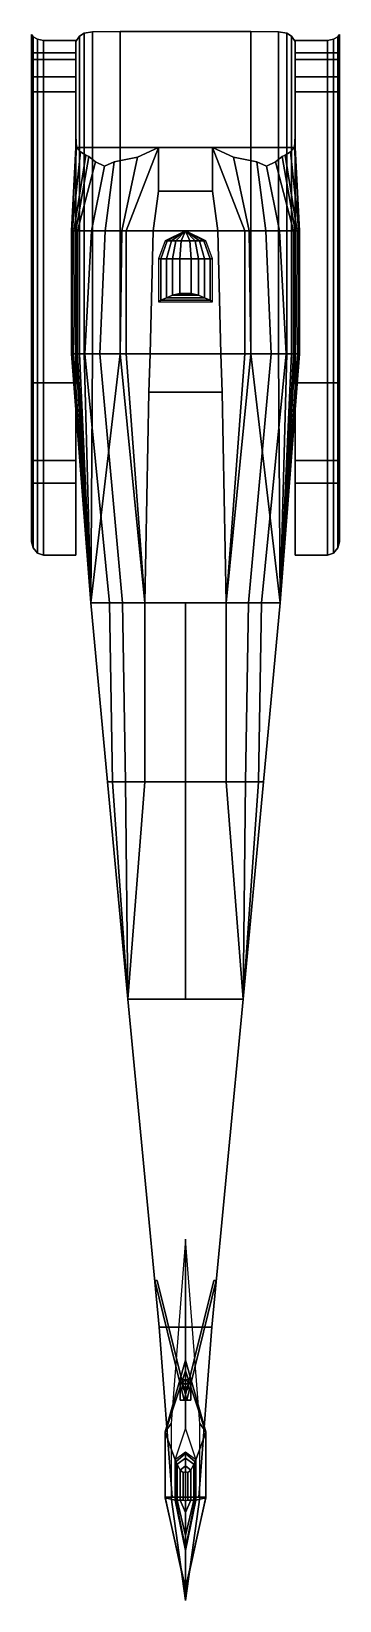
# Model space of a CAD drawing. Extents: x -2.6 to 2.6, y -14.1 to 12.1.
import ezdxf

# ---------------------------------------------------------------- set-up
doc = ezdxf.new("R2010")
doc.units = 0
doc.layers.add('HULL-OPEN', color=7, linetype='CONTINUOUS')

msp = doc.modelspace()

# ---------------------------------------------------------------- linework, layer by layer
at = {"layer": 'HULL-OPEN'}
for points in [[(-2.569999999999998, 11.78000000000001, 1.21), (-2.569999999999998, 11.78000000000001, 0.7999999999999972), (-2.569999999999998, 12.09, 0.9399999999999977)], [(-2.569999999999998, 12.09, 0.9399999999999977), (-2.569999999999998, 12.09, 0.9399999999999977), (-2.569999999999998, 11.78000000000001, 0.7999999999999972), (-2.569999999999998, 11.78000000000001, 1.21)], [(-2.539999999999999, 11.78000000000001, 1.289999999999999), (-2.569999999999998, 11.78000000000001, 1.21), (-2.569999999999998, 12.09, 0.9399999999999977), (-2.539999999999999, 12.05, 1.019999999999997)], [(-2.539999999999999, 12.05, 1.019999999999997), (-2.569999999999998, 12.09, 0.9399999999999977), (-2.569999999999998, 11.78000000000001, 1.21), (-2.539999999999999, 11.78000000000001, 1.289999999999999)], [(-1.770000000000006, 12.06, 1.020000000000008), (-1.69, 12.11, 0.9500000000000152), (-1.69, 10.20000000000001, 0.9500000000000152), (-1.770000000000006, 10.20000000000001, 1.020000000000008)], [(-1.770000000000005, 10.20000000000001, 1.020000000000008), (-1.69, 10.20000000000001, 0.9500000000000152), (-1.69, 12.11, 0.9500000000000152), (-1.770000000000005, 12.06, 1.020000000000008)], [(-1.69, 12.11, 0.9500000000000152), (-1.55, 12.13, 0.9200000000000141), (-1.55, 10.20000000000001, 0.9200000000000141), (-1.69, 10.20000000000001, 0.9500000000000152)], [(-1.69, 10.20000000000001, 0.9500000000000152), (-1.55, 10.20000000000001, 0.9200000000000141), (-1.55, 12.13, 0.9200000000000141), (-1.69, 12.11, 0.9500000000000152)], [(-1.55, 12.13, 0.9200000000000141), (-1.090000000000006, 12.14, 0.9000000000000039), (-1.090000000000006, 10.20000000000001, 0.9000000000000039), (-1.55, 10.20000000000001, 0.9200000000000141)], [(-1.55, 10.20000000000001, 0.9200000000000141), (-1.090000000000006, 10.20000000000001, 0.9000000000000039), (-1.090000000000006, 12.14, 0.9000000000000039), (-1.55, 12.13, 0.9200000000000141)], [(-1.090000000000006, 12.14, 0.9000000000000039), (1.090000000000006, 12.14, 0.9000000000000039), (1.090000000000006, 10.20000000000001, 0.9000000000000039), (-1.090000000000006, 10.20000000000001, 0.9000000000000039)], [(1.090000000000006, 12.14, 0.9000000000000039), (-1.090000000000006, 12.14, 0.9000000000000039), (-1.090000000000006, 10.20000000000001, 0.9000000000000039), (1.090000000000006, 10.20000000000001, 0.9000000000000039)], [(1.55, 10.20000000000001, 0.9200000000000141), (1.090000000000006, 10.20000000000001, 0.9000000000000039), (1.090000000000006, 12.14, 0.9000000000000039), (1.55, 12.13, 0.9200000000000141)], [(1.55, 12.13, 0.9200000000000141), (1.090000000000006, 12.14, 0.9000000000000039), (1.090000000000006, 10.20000000000001, 0.9000000000000039), (1.55, 10.20000000000001, 0.9200000000000141)], [(1.69, 10.20000000000001, 0.9500000000000152), (1.55, 10.20000000000001, 0.9200000000000141), (1.55, 12.13, 0.9200000000000141), (1.69, 12.11, 0.9500000000000152)], [(1.69, 12.11, 0.9500000000000152), (1.55, 12.13, 0.9200000000000141), (1.55, 10.20000000000001, 0.9200000000000141), (1.69, 10.20000000000001, 0.9500000000000152)], [(1.770000000000005, 10.20000000000001, 1.020000000000008), (1.69, 10.20000000000001, 0.9500000000000152), (1.69, 12.11, 0.9500000000000152), (1.770000000000005, 12.06, 1.020000000000008)], [(1.770000000000006, 12.06, 1.020000000000008), (1.69, 12.11, 0.9500000000000152), (1.69, 10.20000000000001, 0.9500000000000152), (1.770000000000006, 10.20000000000001, 1.020000000000008)], [(2.539999999999999, 11.78000000000001, 1.289999999999999), (2.569999999999998, 11.78000000000001, 1.21), (2.569999999999998, 12.09, 0.9399999999999977), (2.539999999999999, 12.05, 1.019999999999997)], [(2.539999999999999, 12.05, 1.019999999999997), (2.569999999999998, 12.09, 0.9399999999999977), (2.569999999999998, 11.78000000000001, 1.21), (2.539999999999999, 11.78000000000001, 1.289999999999999)], [(2.569999999999998, 11.78000000000001, 1.21), (2.569999999999998, 11.78000000000001, 0.7999999999999972), (2.569999999999998, 12.09, 0.9399999999999977)], [(2.569999999999998, 12.09, 0.9399999999999977), (2.569999999999998, 12.09, 0.9399999999999977), (2.569999999999998, 11.78000000000001, 0.7999999999999972), (2.569999999999998, 11.78000000000001, 1.21)], [(-2.469999999999999, 12.01, 1.099999999999997), (-2.539999999999999, 12.05, 1.019999999999997), (-2.539999999999999, 11.78000000000001, 1.289999999999999), (-2.469999999999999, 11.78000000000001, 1.369999999999997)], [(-2.469999999999999, 11.78000000000001, 1.369999999999997), (-2.539999999999999, 11.78000000000001, 1.289999999999999), (-2.539999999999999, 12.05, 1.019999999999997), (-2.469999999999999, 12.01, 1.099999999999997)], [(-2.369999999999999, 11.78000000000001, 1.410000000000003), (-2.469999999999999, 11.78000000000001, 1.369999999999997), (-2.469999999999999, 12.01, 1.099999999999997), (-2.369999999999999, 11.99, 1.139999999999998)], [(-2.369999999999999, 11.99, 1.139999999999998), (-2.469999999999999, 12.01, 1.099999999999997), (-2.469999999999999, 11.78000000000001, 1.369999999999997), (-2.369999999999999, 11.78000000000001, 1.410000000000003)], [(-1.829999999999997, 11.99, 1.139999999999998), (-2.369999999999999, 11.99, 1.139999999999998), (-2.369999999999999, 11.78000000000001, 1.410000000000003), (-1.829999999999997, 11.78000000000001, 1.410000000000003)], [(-1.829999999999997, 11.78000000000001, 1.410000000000003), (-2.369999999999999, 11.78000000000001, 1.410000000000003), (-2.369999999999999, 11.99, 1.139999999999998), (-1.829999999999997, 11.99, 1.139999999999998)], [(-1.830000000000001, 11.97, 1.180000000000005), (-1.770000000000006, 12.06, 1.020000000000008), (-1.770000000000006, 10.20000000000001, 1.020000000000008), (-1.830000000000001, 10.20000000000001, 1.180000000000005)], [(-1.83, 10.20000000000001, 1.180000000000005), (-1.770000000000005, 10.20000000000001, 1.020000000000008), (-1.770000000000005, 12.06, 1.020000000000008), (-1.83, 11.96999999999999, 1.180000000000005)], [(-1.830000000000001, 11.66, 1.640000000000013), (-1.830000000000001, 11.97, 1.180000000000005), (-1.830000000000001, 10.20000000000001, 1.180000000000005), (-1.830000000000001, 10.20000000000001, 1.640000000000013)], [(-1.83, 10.20000000000001, 1.640000000000013), (-1.83, 10.20000000000001, 1.180000000000005), (-1.83, 11.96999999999999, 1.180000000000005), (-1.83, 11.66, 1.640000000000013)], [(1.83, 10.20000000000001, 1.180000000000005), (1.770000000000005, 10.20000000000001, 1.020000000000008), (1.770000000000005, 12.06, 1.020000000000008), (1.83, 11.97, 1.180000000000005)], [(1.830000000000001, 11.96999999999999, 1.180000000000005), (1.770000000000006, 12.06, 1.020000000000008), (1.770000000000006, 10.20000000000001, 1.020000000000008), (1.830000000000001, 10.20000000000001, 1.180000000000005)], [(1.829999999999997, 11.78000000000001, 1.410000000000003), (2.369999999999999, 11.78000000000001, 1.410000000000003), (2.369999999999999, 11.99, 1.139999999999998), (1.829999999999997, 11.99, 1.139999999999998)], [(1.829999999999997, 11.99, 1.139999999999998), (2.369999999999999, 11.99, 1.139999999999998), (2.369999999999999, 11.78000000000001, 1.410000000000003), (1.829999999999997, 11.78000000000001, 1.410000000000003)], [(1.83, 10.20000000000001, 1.640000000000013), (1.83, 10.20000000000001, 1.180000000000005), (1.83, 11.97, 1.180000000000005), (1.83, 11.66, 1.640000000000013)], [(1.830000000000001, 11.66, 1.640000000000013), (1.830000000000001, 11.96999999999999, 1.180000000000005), (1.830000000000001, 10.20000000000001, 1.180000000000005), (1.830000000000001, 10.20000000000001, 1.640000000000013)], [(2.369999999999999, 11.99, 1.139999999999998), (2.469999999999999, 12.01, 1.099999999999997), (2.469999999999999, 11.78000000000001, 1.369999999999997), (2.369999999999999, 11.78000000000001, 1.410000000000003)], [(2.369999999999999, 11.78000000000001, 1.410000000000003), (2.469999999999999, 11.78000000000001, 1.369999999999997), (2.469999999999999, 12.01, 1.099999999999997), (2.369999999999999, 11.99, 1.139999999999998)], [(2.469999999999999, 11.78000000000001, 1.369999999999997), (2.539999999999999, 11.78000000000001, 1.289999999999999), (2.539999999999999, 12.05, 1.019999999999997), (2.469999999999999, 12.01, 1.099999999999997)], [(2.469999999999999, 12.01, 1.099999999999997), (2.539999999999999, 12.05, 1.019999999999997), (2.539999999999999, 11.78000000000001, 1.289999999999999), (2.469999999999999, 11.78000000000001, 1.369999999999997)], [(-2.539999999999999, 11.78000000000001, 1.289999999999997), (-2.569999999999998, 11.78000000000001, 1.209999999999997), (-2.569999999999998, 11.67000000000001, 1.32), (-2.539999999999999, 11.67000000000001, 1.399999999999998)], [(-2.539999999999999, 11.67000000000001, 1.399999999999998), (-2.569999999999998, 11.67000000000001, 1.32), (-2.569999999999998, 11.78000000000001, 1.209999999999997), (-2.539999999999999, 11.78000000000001, 1.289999999999997)], [(-2.569999999999998, 11.78000000000001, 1.209999999999997), (-2.569999999999998, 11.78000000000001, 0.7999999999999972), (-2.569999999999998, 11.67000000000001, 0.7699999999999978), (-2.569999999999998, 11.67000000000001, 1.32)], [(-2.569999999999998, 11.67000000000001, 1.32), (-2.569999999999998, 11.67000000000001, 0.7699999999999978), (-2.569999999999998, 11.78000000000001, 0.7999999999999972), (-2.569999999999998, 11.78000000000001, 1.209999999999997)], [(-2.539999999999999, 11.38, 1.539999999999999), (-2.569999999999998, 11.38, 1.46), (-2.569999999999998, 11.67000000000001, 1.319999999999998), (-2.539999999999999, 11.67000000000001, 1.399999999999998)], [(-2.539999999999999, 11.67000000000001, 1.399999999999998), (-2.569999999999998, 11.67000000000001, 1.319999999999998), (-2.569999999999998, 11.38, 1.46), (-2.539999999999999, 11.38, 1.539999999999999)], [(-2.569999999999998, 11.38, 1.46), (-2.569999999999998, 11.38, 0.6999999999999976), (-2.569999999999998, 11.67000000000001, 0.7699999999999978), (-2.569999999999998, 11.67000000000001, 1.319999999999998)], [(-2.569999999999998, 11.67000000000001, 1.319999999999998), (-2.569999999999998, 11.67000000000001, 0.7699999999999978), (-2.569999999999998, 11.38, 0.6999999999999976), (-2.569999999999998, 11.38, 1.46)], [(-2.569999999999998, 11.29952614379085, 0.6774673202614352), (-2.569999999999998, 11.67000000000001, 0.5599999999999988), (-2.569999999999998, 11.65, 0.4499999999999976), (-2.569999999999998, 11.13, 0.6299999999999973)], [(-2.569999999999998, 11.13, 0.6299999999999973), (-2.569999999999998, 11.65, 0.4499999999999976), (-2.569999999999998, 11.67000000000001, 0.5599999999999988), (-2.569999999999998, 11.29952614379085, 0.6774673202614352)], [(-2.469999999999999, 11.67000000000001, 1.479999999999996), (-2.539999999999999, 11.67000000000001, 1.399999999999998), (-2.539999999999999, 11.78000000000001, 1.289999999999997), (-2.469999999999999, 11.78000000000001, 1.369999999999997)], [(-2.469999999999999, 11.78000000000001, 1.369999999999997), (-2.539999999999999, 11.78000000000001, 1.289999999999997), (-2.539999999999999, 11.67000000000001, 1.399999999999998), (-2.469999999999999, 11.67000000000001, 1.479999999999996)], [(-2.469999999999999, 11.38, 1.619999999999997), (-2.539999999999999, 11.38, 1.539999999999999), (-2.539999999999999, 11.67000000000001, 1.399999999999998), (-2.469999999999999, 11.67000000000001, 1.479999999999998)], [(-2.469999999999999, 11.67000000000001, 1.479999999999998), (-2.539999999999999, 11.67000000000001, 1.399999999999998), (-2.539999999999999, 11.38, 1.539999999999999), (-2.469999999999999, 11.38, 1.619999999999997)], [(-2.369999999999999, 11.78000000000001, 1.409999999999998), (-2.469999999999999, 11.78000000000001, 1.369999999999997), (-2.469999999999999, 11.67000000000001, 1.479999999999996), (-2.369999999999999, 11.67000000000001, 1.520000000000003)], [(-2.369999999999999, 11.67000000000001, 1.520000000000003), (-2.469999999999999, 11.67000000000001, 1.479999999999996), (-2.469999999999999, 11.78000000000001, 1.369999999999997), (-2.369999999999999, 11.78000000000001, 1.409999999999998)], [(-2.369999999999999, 11.67000000000001, 1.519999999999997), (-2.469999999999999, 11.67000000000001, 1.479999999999998), (-2.469999999999999, 11.38, 1.619999999999997), (-2.369999999999999, 11.38, 1.660000000000003)], [(-2.369999999999999, 11.38, 1.660000000000003), (-2.469999999999999, 11.38, 1.619999999999997), (-2.469999999999999, 11.67000000000001, 1.479999999999998), (-2.369999999999999, 11.67000000000001, 1.519999999999997)], [(-1.829999999999997, 11.78000000000001, 1.409999999999998), (-2.369999999999999, 11.78000000000001, 1.409999999999998), (-2.369999999999999, 11.67000000000001, 1.520000000000003), (-1.829999999999997, 11.67000000000001, 1.520000000000003)], [(-1.829999999999997, 11.67000000000001, 1.520000000000003), (-2.369999999999999, 11.67000000000001, 1.520000000000003), (-2.369999999999999, 11.78000000000001, 1.409999999999998), (-1.829999999999997, 11.78000000000001, 1.409999999999998)], [(-1.829999999999997, 11.38, 1.660000000000003), (-2.369999999999999, 11.38, 1.660000000000003), (-2.369999999999999, 11.67000000000001, 1.519999999999997), (-1.829999999999997, 11.67000000000001, 1.519999999999997)], [(-1.829999999999997, 11.67000000000001, 1.519999999999997), (-2.369999999999999, 11.67000000000001, 1.519999999999997), (-2.369999999999999, 11.38, 1.660000000000003), (-1.829999999999997, 11.38, 1.660000000000003)], [(-1.830000000000001, 11.37, 2.100000000000006), (-1.830000000000001, 11.66, 1.640000000000013), (-1.830000000000001, 10.20000000000001, 1.693395061728393), (-1.830000000000001, 10.20000000000001, 2.100000000000006)], [(-1.83, 10.20000000000001, 2.100000000000006), (-1.83, 10.20000000000001, 1.640000000000013), (-1.83, 11.66, 1.640000000000013), (-1.83, 11.37, 2.100000000000006)], [(1.829999999999997, 11.67000000000001, 1.520000000000003), (2.369999999999999, 11.67000000000001, 1.520000000000003), (2.369999999999999, 11.78000000000001, 1.409999999999998), (1.829999999999997, 11.78000000000001, 1.409999999999998)], [(1.829999999999997, 11.78000000000001, 1.409999999999998), (2.369999999999999, 11.78000000000001, 1.409999999999998), (2.369999999999999, 11.67000000000001, 1.520000000000003), (1.829999999999997, 11.67000000000001, 1.520000000000003)], [(1.829999999999997, 11.38, 1.660000000000003), (2.369999999999999, 11.38, 1.660000000000003), (2.369999999999999, 11.67000000000001, 1.519999999999997), (1.829999999999997, 11.67000000000001, 1.519999999999997)], [(1.829999999999997, 11.67000000000001, 1.519999999999997), (2.369999999999999, 11.67000000000001, 1.519999999999997), (2.369999999999999, 11.38, 1.660000000000003), (1.829999999999997, 11.38, 1.660000000000003)], [(1.83, 10.20000000000001, 2.100000000000006), (1.83, 10.20000000000001, 1.640000000000013), (1.83, 11.66, 1.640000000000013), (1.83, 11.37, 2.100000000000006)], [(1.830000000000001, 11.37, 2.100000000000006), (1.830000000000001, 11.66, 1.640000000000013), (1.830000000000001, 10.20000000000001, 1.693395061728393), (1.830000000000001, 10.20000000000001, 2.100000000000006)], [(2.369999999999999, 11.78000000000001, 1.409999999999998), (2.469999999999999, 11.78000000000001, 1.369999999999997), (2.469999999999999, 11.67000000000001, 1.479999999999996), (2.369999999999999, 11.67000000000001, 1.520000000000003)], [(2.369999999999999, 11.67000000000001, 1.520000000000003), (2.469999999999999, 11.67000000000001, 1.479999999999996), (2.469999999999999, 11.78000000000001, 1.369999999999997), (2.369999999999999, 11.78000000000001, 1.409999999999998)], [(2.369999999999999, 11.67000000000001, 1.519999999999997), (2.469999999999999, 11.67000000000001, 1.479999999999998), (2.469999999999999, 11.38, 1.619999999999997), (2.369999999999999, 11.38, 1.660000000000003)], [(2.369999999999999, 11.38, 1.660000000000003), (2.469999999999999, 11.38, 1.619999999999997), (2.469999999999999, 11.67000000000001, 1.479999999999998), (2.369999999999999, 11.67000000000001, 1.519999999999997)], [(2.469999999999999, 11.67000000000001, 1.479999999999996), (2.539999999999999, 11.67000000000001, 1.399999999999998), (2.539999999999999, 11.78000000000001, 1.289999999999997), (2.469999999999999, 11.78000000000001, 1.369999999999997)], [(2.469999999999999, 11.78000000000001, 1.369999999999997), (2.539999999999999, 11.78000000000001, 1.289999999999997), (2.539999999999999, 11.67000000000001, 1.399999999999998), (2.469999999999999, 11.67000000000001, 1.479999999999996)], [(2.469999999999999, 11.38, 1.619999999999997), (2.539999999999999, 11.38, 1.539999999999999), (2.539999999999999, 11.67000000000001, 1.399999999999998), (2.469999999999999, 11.67000000000001, 1.479999999999998)], [(2.469999999999999, 11.67000000000001, 1.479999999999998), (2.539999999999999, 11.67000000000001, 1.399999999999998), (2.539999999999999, 11.38, 1.539999999999999), (2.469999999999999, 11.38, 1.619999999999997)], [(2.539999999999999, 11.67000000000001, 1.399999999999998), (2.569999999999998, 11.67000000000001, 1.32), (2.569999999999998, 11.78000000000001, 1.209999999999997), (2.539999999999999, 11.78000000000001, 1.289999999999997)], [(2.539999999999999, 11.78000000000001, 1.289999999999997), (2.569999999999998, 11.78000000000001, 1.209999999999997), (2.569999999999998, 11.67000000000001, 1.32), (2.539999999999999, 11.67000000000001, 1.399999999999998)], [(2.539999999999999, 11.67000000000001, 1.399999999999998), (2.569999999999998, 11.67000000000001, 1.319999999999998), (2.569999999999998, 11.38, 1.46), (2.539999999999999, 11.38, 1.539999999999999)], [(2.539999999999999, 11.38, 1.539999999999999), (2.569999999999998, 11.38, 1.46), (2.569999999999998, 11.67000000000001, 1.319999999999998), (2.539999999999999, 11.67000000000001, 1.399999999999998)], [(2.569999999999998, 11.67000000000001, 1.32), (2.569999999999998, 11.67000000000001, 0.7699999999999978), (2.569999999999998, 11.78000000000001, 0.7999999999999972), (2.569999999999998, 11.78000000000001, 1.209999999999997)], [(2.569999999999998, 11.78000000000001, 1.209999999999997), (2.569999999999998, 11.78000000000001, 0.7999999999999972), (2.569999999999998, 11.67000000000001, 0.7699999999999978), (2.569999999999998, 11.67000000000001, 1.32)], [(2.569999999999998, 11.13, 0.6299999999999973), (2.569999999999998, 11.65, 0.4499999999999976), (2.569999999999998, 11.67000000000001, 0.5599999999999988), (2.569999999999998, 11.29952614379085, 0.6774673202614352)], [(2.569999999999998, 11.29952614379085, 0.6774673202614352), (2.569999999999998, 11.67000000000001, 0.5599999999999988), (2.569999999999998, 11.65, 0.4499999999999976), (2.569999999999998, 11.13, 0.6299999999999973)], [(2.569999999999998, 11.38, 1.46), (2.569999999999998, 11.38, 0.6999999999999976), (2.569999999999998, 11.67000000000001, 0.7699999999999978), (2.569999999999998, 11.67000000000001, 1.319999999999998)], [(2.569999999999998, 11.67000000000001, 1.319999999999998), (2.569999999999998, 11.67000000000001, 0.7699999999999978), (2.569999999999998, 11.38, 0.6999999999999976), (2.569999999999998, 11.38, 1.46)], [(-2.539999999999999, 11.38, 1.539999999999997), (-2.569999999999998, 11.38, 1.459999999999997), (-2.569999999999998, 11.13, 1.48), (-2.539999999999999, 11.13, 1.559999999999998)], [(-2.539999999999999, 11.13, 1.559999999999998), (-2.569999999999998, 11.13, 1.48), (-2.569999999999998, 11.38, 1.459999999999997), (-2.539999999999999, 11.38, 1.539999999999997)], [(-2.569999999999998, 11.13, 1.48), (-2.569999999999998, 11.13, 0.6299999999999973), (-2.569999999999998, 11.38, 0.6999999999999976), (-2.569999999999998, 11.38, 1.46)], [(-2.569999999999998, 11.38, 1.46), (-2.569999999999998, 11.38, 0.6999999999999976), (-2.569999999999998, 11.13, 0.6299999999999973), (-2.569999999999998, 11.13, 1.48)], [(-2.469999999999999, 11.13, 1.639999999999997), (-2.539999999999999, 11.13, 1.559999999999998), (-2.539999999999999, 11.38, 1.539999999999997), (-2.469999999999999, 11.38, 1.619999999999997)], [(-2.469999999999999, 11.38, 1.619999999999997), (-2.539999999999999, 11.38, 1.539999999999997), (-2.539999999999999, 11.13, 1.559999999999998), (-2.469999999999999, 11.13, 1.639999999999997)], [(-2.369999999999999, 11.38, 1.659999999999998), (-2.469999999999999, 11.38, 1.619999999999997), (-2.469999999999999, 11.13, 1.639999999999997), (-2.369999999999999, 11.13, 1.680000000000003)], [(-2.369999999999999, 11.13, 1.680000000000003), (-2.469999999999999, 11.13, 1.639999999999997), (-2.469999999999999, 11.38, 1.619999999999997), (-2.369999999999999, 11.38, 1.659999999999998)], [(-1.829999999999997, 11.13, 1.680000000000003), (-2.369999999999999, 11.13, 1.680000000000003), (-2.369999999999999, 11.38, 1.659999999999998), (-1.829999999999997, 11.38, 1.659999999999998)], [(-1.829999999999997, 11.38, 1.659999999999998), (-2.369999999999999, 11.38, 1.659999999999998), (-2.369999999999999, 11.13, 1.680000000000003), (-1.829999999999997, 11.13, 1.680000000000003)], [(-1.830000000000001, 10.39, 3.58000000000001), (-1.830000000000001, 11.37, 2.100000000000006), (-1.830000000000001, 10.20000000000001, 2.100000000000006), (-1.830000000000001, 10.20000000000001, 3.58000000000001)], [(-1.83, 10.20000000000001, 3.58000000000001), (-1.83, 10.20000000000001, 2.100000000000006), (-1.83, 11.37, 2.100000000000006), (-1.83, 10.39, 3.58000000000001)], [(1.829999999999997, 11.38, 1.659999999999998), (2.369999999999999, 11.38, 1.659999999999998), (2.369999999999999, 11.13, 1.680000000000003), (1.829999999999997, 11.13, 1.680000000000003)], [(1.829999999999997, 11.13, 1.680000000000003), (2.369999999999999, 11.13, 1.680000000000003), (2.369999999999999, 11.38, 1.659999999999998), (1.829999999999997, 11.38, 1.659999999999998)], [(1.83, 10.20000000000001, 3.58000000000001), (1.83, 10.20000000000001, 2.100000000000006), (1.83, 11.37, 2.100000000000006), (1.83, 10.39, 3.58000000000001)], [(1.830000000000001, 10.39, 3.58000000000001), (1.830000000000001, 11.37, 2.100000000000006), (1.830000000000001, 10.20000000000001, 2.100000000000006), (1.830000000000001, 10.20000000000001, 3.58000000000001)], [(2.369999999999999, 11.13, 1.680000000000003), (2.469999999999999, 11.13, 1.639999999999997), (2.469999999999999, 11.38, 1.619999999999997), (2.369999999999999, 11.38, 1.659999999999998)], [(2.369999999999999, 11.38, 1.659999999999998), (2.469999999999999, 11.38, 1.619999999999997), (2.469999999999999, 11.13, 1.639999999999997), (2.369999999999999, 11.13, 1.680000000000003)], [(2.469999999999999, 11.38, 1.619999999999997), (2.539999999999999, 11.38, 1.539999999999997), (2.539999999999999, 11.13, 1.559999999999998), (2.469999999999999, 11.13, 1.639999999999997)], [(2.469999999999999, 11.13, 1.639999999999997), (2.539999999999999, 11.13, 1.559999999999998), (2.539999999999999, 11.38, 1.539999999999997), (2.469999999999999, 11.38, 1.619999999999997)], [(2.539999999999999, 11.13, 1.559999999999998), (2.569999999999998, 11.13, 1.48), (2.569999999999998, 11.38, 1.459999999999997), (2.539999999999999, 11.38, 1.539999999999997)], [(2.539999999999999, 11.38, 1.539999999999997), (2.569999999999998, 11.38, 1.459999999999997), (2.569999999999998, 11.13, 1.48), (2.539999999999999, 11.13, 1.559999999999998)], [(2.569999999999998, 11.13, 1.48), (2.569999999999998, 11.13, 0.6299999999999973), (2.569999999999998, 11.38, 0.6999999999999976), (2.569999999999998, 11.38, 1.46)], [(2.569999999999998, 11.38, 1.46), (2.569999999999998, 11.38, 0.6999999999999976), (2.569999999999998, 11.13, 0.6299999999999973), (2.569999999999998, 11.13, 1.48)], [(-2.569999999999998, 6.270000000000008, 1.55), (-2.569999999999998, 6.270000000000008, 0.3999999999999986), (-2.569999999999998, 11.13, 0.6299999999999973), (-2.569999999999998, 11.13, 1.479999999999998)], [(-2.569999999999998, 11.13, 1.479999999999998), (-2.569999999999998, 11.13, 0.6299999999999973), (-2.569999999999998, 6.270000000000008, 0.3999999999999986), (-2.569999999999998, 6.270000000000008, 1.55)], [(-2.539999999999999, 6.270000000000008, 1.629999999999999), (-2.569999999999998, 6.270000000000008, 1.55), (-2.569999999999998, 11.13, 1.479999999999998), (-2.539999999999999, 11.13, 1.559999999999998)], [(-2.539999999999999, 11.13, 1.559999999999998), (-2.569999999999998, 11.13, 1.479999999999998), (-2.569999999999998, 6.270000000000008, 1.55), (-2.539999999999999, 6.270000000000008, 1.629999999999999)], [(-2.469999999999999, 11.13, 1.639999999999998), (-2.539999999999999, 11.13, 1.559999999999998), (-2.539999999999999, 6.270000000000008, 1.629999999999999), (-2.469999999999999, 6.270000000000008, 1.709999999999997)], [(-2.469999999999999, 6.270000000000008, 1.709999999999997), (-2.539999999999999, 6.270000000000008, 1.629999999999999), (-2.539999999999999, 11.13, 1.559999999999998), (-2.469999999999999, 11.13, 1.639999999999998)], [(-2.369999999999999, 6.270000000000008, 1.750000000000003), (-2.469999999999999, 6.270000000000008, 1.709999999999997), (-2.469999999999999, 11.13, 1.639999999999998), (-2.369999999999999, 11.13, 1.679999999999997)], [(-2.369999999999999, 11.13, 1.679999999999997), (-2.469999999999999, 11.13, 1.639999999999998), (-2.469999999999999, 6.270000000000008, 1.709999999999997), (-2.369999999999999, 6.270000000000008, 1.750000000000003)], [(-1.829999999999997, 11.13, 1.679999999999997), (-2.369999999999999, 11.13, 1.679999999999997), (-2.369999999999999, 6.270000000000008, 1.750000000000003), (-1.829999999999997, 6.270000000000008, 1.750000000000003)], [(-1.829999999999997, 6.270000000000008, 1.750000000000003), (-2.369999999999999, 6.270000000000008, 1.750000000000003), (-2.369999999999999, 11.13, 1.679999999999997), (-1.829999999999997, 11.13, 1.679999999999997)], [(1.829999999999997, 11.13, 1.679999999999997), (2.369999999999999, 11.13, 1.679999999999997), (2.369999999999999, 6.270000000000008, 1.750000000000003), (1.829999999999997, 6.270000000000008, 1.750000000000003)], [(1.829999999999997, 6.270000000000008, 1.750000000000003), (2.369999999999999, 6.270000000000008, 1.750000000000003), (2.369999999999999, 11.13, 1.679999999999997), (1.829999999999997, 11.13, 1.679999999999997)], [(2.369999999999999, 11.13, 1.679999999999997), (2.469999999999999, 11.13, 1.639999999999998), (2.469999999999999, 6.270000000000008, 1.709999999999997), (2.369999999999999, 6.270000000000008, 1.750000000000003)], [(2.369999999999999, 6.270000000000008, 1.750000000000003), (2.469999999999999, 6.270000000000008, 1.709999999999997), (2.469999999999999, 11.13, 1.639999999999998), (2.369999999999999, 11.13, 1.679999999999997)], [(2.469999999999999, 6.270000000000008, 1.709999999999997), (2.539999999999999, 6.270000000000008, 1.629999999999999), (2.539999999999999, 11.13, 1.559999999999998), (2.469999999999999, 11.13, 1.639999999999998)], [(2.469999999999999, 11.13, 1.639999999999998), (2.539999999999999, 11.13, 1.559999999999998), (2.539999999999999, 6.270000000000008, 1.629999999999999), (2.469999999999999, 6.270000000000008, 1.709999999999997)], [(2.539999999999999, 6.270000000000008, 1.629999999999999), (2.569999999999998, 6.270000000000008, 1.55), (2.569999999999998, 11.13, 1.479999999999998), (2.539999999999999, 11.13, 1.559999999999998)], [(2.539999999999999, 11.13, 1.559999999999998), (2.569999999999998, 11.13, 1.479999999999998), (2.569999999999998, 6.270000000000008, 1.55), (2.539999999999999, 6.270000000000008, 1.629999999999999)], [(2.569999999999998, 6.270000000000008, 1.55), (2.569999999999998, 6.270000000000008, 0.3999999999999986), (2.569999999999998, 11.13, 0.6299999999999973), (2.569999999999998, 11.13, 1.479999999999998)], [(2.569999999999998, 11.13, 1.479999999999998), (2.569999999999998, 11.13, 0.6299999999999973), (2.569999999999998, 6.270000000000008, 0.3999999999999986), (2.569999999999998, 6.270000000000008, 1.55)], [(-1.830000000000001, 10.39, 3.58000000000001), (-1.830000000000001, 10.39, 3.58000000000001), (-1.830000000000001, 10.20000000000001, 3.58000000000001), (-1.820000000000003, 10.20000000000001, 3.850000000000006)], [(-1.820000000000002, 10.20000000000001, 3.850000000000006), (-1.83, 10.20000000000001, 3.58000000000001), (-1.83, 10.39, 3.58000000000001), (-1.820000000000002, 10.20000000000001, 3.850000000000006)], [(1.820000000000002, 10.20000000000001, 3.850000000000006), (1.83, 10.20000000000001, 3.58000000000001), (1.83, 10.39, 3.58000000000001), (1.820000000000002, 10.20000000000001, 3.850000000000006)], [(1.830000000000001, 10.39, 3.58000000000001), (1.830000000000001, 10.39, 3.58000000000001), (1.830000000000001, 10.20000000000001, 3.58000000000001), (1.820000000000003, 10.20000000000001, 3.850000000000006)], [(-1.830000000000001, 10.20000000000001, 2.100000000000006), (-1.830000000000001, 10.20000000000001, 1.640000000000013), (-1.889999999999998, 8.810000000000015, 1.640000000000013), (-1.899999999999996, 8.810000000000015, 2.100000000000006)], [(-1.830000000000001, 10.20000000000001, 3.58000000000001), (-1.830000000000001, 10.20000000000001, 2.100000000000006), (-1.899999999999996, 8.810000000000015, 2.100000000000006), (-1.899999999999996, 8.810000000000015, 3.58000000000001)], [(-1.820000000000003, 10.20000000000001, 3.850000000000006), (-1.830000000000001, 10.20000000000001, 3.58000000000001), (-1.899999999999996, 8.810000000000015, 3.58000000000001), (-1.899999999999996, 8.810000000000015, 3.850000000000006)], [(-1.750000000000003, 10.13, 4.020000000000008), (-1.820000000000003, 10.20000000000001, 3.850000000000006), (-1.899999999999996, 8.810000000000015, 3.850000000000006), (-1.889999999999998, 8.810000000000015, 4.020000000000008)], [(-1.899999999999995, 8.810000000000016, 2.100000000000006), (-1.889999999999997, 8.810000000000016, 1.640000000000013), (-1.83, 10.20000000000001, 1.640000000000013), (-1.83, 10.20000000000001, 2.100000000000006)], [(-1.889999999999997, 8.810000000000016, 4.020000000000008), (-1.899999999999995, 8.810000000000016, 3.850000000000006), (-1.820000000000002, 10.20000000000001, 3.850000000000006), (-1.750000000000002, 10.13, 4.020000000000008)], [(-1.899999999999995, 8.810000000000016, 3.850000000000006), (-1.899999999999995, 8.810000000000016, 3.58000000000001), (-1.83, 10.20000000000001, 3.58000000000001), (-1.820000000000002, 10.20000000000001, 3.850000000000006)], [(-1.899999999999995, 8.810000000000016, 3.58000000000001), (-1.899999999999995, 8.810000000000016, 2.100000000000006), (-1.83, 10.20000000000001, 2.100000000000006), (-1.83, 10.20000000000001, 3.58000000000001)], [(-1.830000000000001, 10.20000000000001, 1.640000000000013), (-1.830000000000001, 10.20000000000001, 1.180000000000005), (-1.829999999999996, 8.810000000000015, 1.180000000000005), (-1.889999999999998, 8.810000000000015, 1.640000000000013)], [(-1.889999999999997, 8.810000000000016, 1.640000000000013), (-1.829999999999995, 8.810000000000016, 1.180000000000005), (-1.83, 10.20000000000001, 1.180000000000005), (-1.83, 10.20000000000001, 1.640000000000013)], [(-1.659999999999999, 10.07, 4.120000000000002), (-1.750000000000003, 10.13, 4.020000000000008), (-1.889999999999998, 8.810000000000015, 4.020000000000008), (-1.859999999999997, 8.810000000000015, 4.180000000000005)], [(-1.859999999999996, 8.810000000000016, 4.180000000000005), (-1.889999999999997, 8.810000000000016, 4.020000000000008), (-1.750000000000002, 10.13, 4.020000000000008), (-1.659999999999999, 10.07, 4.120000000000002)], [(-1.610000000000002, 10.05, 4.170000000000014), (-1.659999999999999, 10.07, 4.120000000000002), (-1.859999999999997, 8.810000000000015, 4.180000000000005), (-1.829999999999996, 8.810000000000015, 4.290000000000004)], [(-1.829999999999995, 8.810000000000016, 4.290000000000004), (-1.859999999999996, 8.810000000000016, 4.180000000000005), (-1.659999999999999, 10.07, 4.120000000000002), (-1.610000000000002, 10.05, 4.170000000000014)], [(-1.830000000000001, 10.20000000000001, 1.180000000000005), (-1.770000000000006, 10.20000000000001, 1.020000000000008), (-1.77, 8.810000000000015, 1.020000000000008), (-1.829999999999996, 8.810000000000015, 1.180000000000005)], [(-1.829999999999995, 8.810000000000016, 1.180000000000005), (-1.77, 8.810000000000016, 1.020000000000008), (-1.770000000000005, 10.20000000000001, 1.020000000000008), (-1.83, 10.20000000000001, 1.180000000000005)], [(-1.500000000000003, 9.96, 4.279999999999999), (-1.610000000000002, 10.05, 4.170000000000014), (-1.829999999999996, 8.810000000000015, 4.290000000000004), (-1.799999999999994, 8.810000000000015, 4.360000000000011)], [(-1.799999999999994, 8.810000000000016, 4.360000000000011), (-1.829999999999995, 8.810000000000016, 4.290000000000004), (-1.610000000000002, 10.05, 4.170000000000014), (-1.500000000000003, 9.96, 4.279999999999999)], [(-1.770000000000006, 10.20000000000001, 1.020000000000008), (-1.69, 10.20000000000001, 0.9500000000000152), (-1.689999999999995, 8.810000000000015, 0.9500000000000152), (-1.77, 8.810000000000015, 1.020000000000008)], [(-1.77, 8.810000000000016, 1.020000000000008), (-1.689999999999995, 8.810000000000016, 0.9500000000000152), (-1.69, 10.20000000000001, 0.9500000000000152), (-1.770000000000005, 10.20000000000001, 1.020000000000008)], [(-1.69, 10.20000000000001, 0.9500000000000152), (-1.55, 10.20000000000001, 0.9200000000000141), (-1.549999999999994, 8.810000000000015, 0.9200000000000141), (-1.689999999999995, 8.810000000000015, 0.9500000000000152)], [(-1.689999999999995, 8.810000000000016, 0.9500000000000152), (-1.549999999999994, 8.810000000000016, 0.9200000000000141), (-1.55, 10.20000000000001, 0.9200000000000141), (-1.69, 10.20000000000001, 0.9500000000000152)], [(-1.55, 10.20000000000001, 0.9200000000000141), (-1.090000000000006, 10.20000000000001, 0.9000000000000039), (-1.090000000000001, 8.810000000000015, 0.9000000000000039), (-1.549999999999994, 8.810000000000015, 0.9200000000000141)], [(-1.549999999999994, 8.810000000000016, 0.9200000000000141), (-1.090000000000001, 8.810000000000016, 0.9000000000000039), (-1.090000000000006, 10.20000000000001, 0.9000000000000039), (-1.55, 10.20000000000001, 0.9200000000000141)], [(-0.8000000000000002, 10.04, 4.590000000000001), (-1.19, 9.96, 4.469999999999997), (-1.340000000000001, 8.810000000000015, 4.770000000000008), (-1.06, 8.810000000000015, 4.920000000000014)], [(-1.06, 8.810000000000016, 4.920000000000014), (-1.340000000000001, 8.810000000000016, 4.770000000000008), (-1.19, 9.96, 4.469999999999997), (-0.8000000000000003, 10.04, 4.590000000000001)], [(-1.090000000000006, 10.20000000000001, 0.9000000000000039), (1.090000000000006, 10.20000000000001, 0.9000000000000039), (1.090000000000001, 8.810000000000015, 0.9000000000000039), (-1.090000000000001, 8.810000000000015, 0.9000000000000039)], [(1.090000000000006, 10.20000000000001, 0.9000000000000039), (-1.090000000000006, 10.20000000000001, 0.9000000000000039), (-1.090000000000001, 8.810000000000016, 0.9000000000000039), (1.090000000000001, 8.810000000000016, 0.9000000000000039)], [(-0.4500000000000059, 10.20000000000001, 4.650000000000003), (-0.8000000000000002, 10.04, 4.590000000000001), (-1.06, 8.810000000000015, 4.920000000000014), (-0.9899999999999998, 8.810000000000015, 4.950000000000015)], [(-0.9899999999999995, 8.810000000000016, 4.950000000000015), (-1.06, 8.810000000000016, 4.920000000000014), (-0.8000000000000003, 10.04, 4.590000000000001), (-0.4500000000000061, 10.20000000000001, 4.650000000000003)], [(-0.4499999999999993, 10.20000000000001, 4.649999999999998), (-0.9900000000000002, 8.810000000000015, 4.949999999999997), (-0.5399999999999991, 8.810000000000015, 5.719999999999997), (-0.4499999999999993, 9.470000000000011, 5.669999999999998)], [(0.4499999999999993, 9.470000000000011, 5.669999999999998), (0.4499999999999993, 10.20000000000001, 4.649999999999998), (-0.4499999999999993, 10.20000000000001, 4.649999999999998), (-0.4499999999999993, 9.470000000000011, 5.669999999999998)], [(0.5399999999999991, 8.810000000000015, 5.719999999999997), (0.99, 8.810000000000015, 4.949999999999997), (0.4499999999999993, 10.20000000000001, 4.649999999999998), (0.4499999999999993, 9.470000000000011, 5.669999999999998)], [(0.9899999999999995, 8.810000000000015, 4.950000000000015), (1.06, 8.810000000000015, 4.920000000000014), (0.8000000000000003, 10.04, 4.590000000000001), (0.4500000000000061, 10.20000000000001, 4.650000000000003)], [(0.4500000000000059, 10.20000000000001, 4.650000000000003), (0.8000000000000002, 10.04, 4.590000000000001), (1.06, 8.810000000000016, 4.920000000000014), (0.9899999999999998, 8.810000000000016, 4.950000000000015)], [(1.06, 8.810000000000015, 4.920000000000014), (1.340000000000001, 8.810000000000015, 4.770000000000008), (1.19, 9.96, 4.469999999999997), (0.8000000000000003, 10.04, 4.590000000000001)], [(0.8000000000000002, 10.04, 4.590000000000001), (1.19, 9.96, 4.469999999999997), (1.340000000000001, 8.810000000000016, 4.770000000000008), (1.06, 8.810000000000016, 4.920000000000014)], [(1.549999999999994, 8.810000000000015, 0.9200000000000141), (1.090000000000001, 8.810000000000015, 0.9000000000000039), (1.090000000000006, 10.20000000000001, 0.9000000000000039), (1.55, 10.20000000000001, 0.9200000000000141)], [(1.55, 10.20000000000001, 0.9200000000000141), (1.090000000000006, 10.20000000000001, 0.9000000000000039), (1.090000000000001, 8.810000000000016, 0.9000000000000039), (1.549999999999994, 8.810000000000016, 0.9200000000000141)], [(1.799999999999994, 8.810000000000015, 4.360000000000011), (1.829999999999995, 8.810000000000015, 4.290000000000004), (1.610000000000002, 10.05, 4.170000000000014), (1.500000000000003, 9.96, 4.279999999999999)], [(1.500000000000003, 9.96, 4.279999999999999), (1.610000000000002, 10.05, 4.170000000000014), (1.829999999999996, 8.810000000000016, 4.290000000000004), (1.799999999999994, 8.810000000000016, 4.360000000000011)], [(1.689999999999995, 8.810000000000015, 0.9500000000000152), (1.549999999999994, 8.810000000000015, 0.9200000000000141), (1.55, 10.20000000000001, 0.9200000000000141), (1.69, 10.20000000000001, 0.9500000000000152)], [(1.69, 10.20000000000001, 0.9500000000000152), (1.55, 10.20000000000001, 0.9200000000000141), (1.549999999999994, 8.810000000000016, 0.9200000000000141), (1.689999999999995, 8.810000000000016, 0.9500000000000152)], [(1.829999999999995, 8.810000000000015, 4.290000000000004), (1.859999999999996, 8.810000000000015, 4.180000000000005), (1.659999999999999, 10.07, 4.120000000000002), (1.610000000000002, 10.05, 4.170000000000014)], [(1.610000000000002, 10.05, 4.170000000000014), (1.659999999999999, 10.07, 4.120000000000002), (1.859999999999997, 8.810000000000016, 4.180000000000005), (1.829999999999996, 8.810000000000016, 4.290000000000004)], [(1.859999999999996, 8.810000000000015, 4.180000000000005), (1.889999999999997, 8.810000000000015, 4.020000000000008), (1.750000000000002, 10.13, 4.020000000000008), (1.659999999999999, 10.07, 4.120000000000002)], [(1.659999999999999, 10.07, 4.120000000000002), (1.750000000000003, 10.13, 4.020000000000008), (1.889999999999998, 8.810000000000016, 4.020000000000008), (1.859999999999997, 8.810000000000016, 4.180000000000005)], [(1.77, 8.810000000000015, 1.020000000000008), (1.689999999999995, 8.810000000000015, 0.9500000000000152), (1.69, 10.20000000000001, 0.9500000000000152), (1.770000000000005, 10.20000000000001, 1.020000000000008)], [(1.770000000000006, 10.20000000000001, 1.020000000000008), (1.69, 10.20000000000001, 0.9500000000000152), (1.689999999999995, 8.810000000000016, 0.9500000000000152), (1.77, 8.810000000000016, 1.020000000000008)], [(1.889999999999997, 8.810000000000015, 4.020000000000008), (1.899999999999995, 8.810000000000015, 3.850000000000006), (1.820000000000002, 10.20000000000001, 3.850000000000006), (1.750000000000002, 10.13, 4.020000000000008)], [(1.750000000000003, 10.13, 4.020000000000008), (1.820000000000003, 10.20000000000001, 3.850000000000006), (1.899999999999996, 8.810000000000016, 3.850000000000006), (1.889999999999998, 8.810000000000016, 4.020000000000008)], [(1.829999999999995, 8.810000000000015, 1.180000000000005), (1.77, 8.810000000000015, 1.020000000000008), (1.770000000000005, 10.20000000000001, 1.020000000000008), (1.83, 10.20000000000001, 1.180000000000005)], [(1.830000000000001, 10.20000000000001, 1.180000000000005), (1.770000000000006, 10.20000000000001, 1.020000000000008), (1.77, 8.810000000000016, 1.020000000000008), (1.829999999999996, 8.810000000000016, 1.180000000000005)], [(1.899999999999995, 8.810000000000015, 3.850000000000006), (1.899999999999995, 8.810000000000015, 3.58000000000001), (1.83, 10.20000000000001, 3.58000000000001), (1.820000000000002, 10.20000000000001, 3.850000000000006)], [(1.820000000000003, 10.20000000000001, 3.850000000000006), (1.830000000000001, 10.20000000000001, 3.58000000000001), (1.899999999999996, 8.810000000000016, 3.58000000000001), (1.899999999999996, 8.810000000000016, 3.850000000000006)], [(1.899999999999995, 8.810000000000015, 2.100000000000006), (1.889999999999997, 8.810000000000015, 1.640000000000013), (1.83, 10.20000000000001, 1.640000000000013), (1.83, 10.20000000000001, 2.100000000000006)], [(1.889999999999997, 8.810000000000015, 1.640000000000013), (1.829999999999995, 8.810000000000015, 1.180000000000005), (1.83, 10.20000000000001, 1.180000000000005), (1.83, 10.20000000000001, 1.640000000000013)], [(1.899999999999995, 8.810000000000015, 3.58000000000001), (1.899999999999995, 8.810000000000015, 2.100000000000006), (1.83, 10.20000000000001, 2.100000000000006), (1.83, 10.20000000000001, 3.58000000000001)], [(1.830000000000001, 10.20000000000001, 2.100000000000006), (1.830000000000001, 10.20000000000001, 1.640000000000013), (1.889999999999998, 8.810000000000016, 1.640000000000013), (1.899999999999996, 8.810000000000016, 2.100000000000006)], [(1.830000000000001, 10.20000000000001, 1.640000000000013), (1.830000000000001, 10.20000000000001, 1.180000000000005), (1.829999999999996, 8.810000000000016, 1.180000000000005), (1.889999999999998, 8.810000000000016, 1.640000000000013)], [(1.830000000000001, 10.20000000000001, 3.58000000000001), (1.830000000000001, 10.20000000000001, 2.100000000000006), (1.899999999999996, 8.810000000000016, 2.100000000000006), (1.899999999999996, 8.810000000000016, 3.58000000000001)], [(-1.350000000000004, 9.89, 4.390000000000013), (-1.500000000000003, 9.96, 4.279999999999999), (-1.799999999999994, 8.810000000000015, 4.360000000000011), (-1.569999999999998, 8.810000000000015, 4.600000000000006)], [(-1.569999999999998, 8.810000000000016, 4.600000000000006), (-1.799999999999994, 8.810000000000016, 4.360000000000011), (-1.500000000000003, 9.96, 4.279999999999999), (-1.350000000000004, 9.89, 4.390000000000013)], [(-1.19, 9.96, 4.469999999999997), (-1.350000000000004, 9.89, 4.390000000000013), (-1.569999999999998, 8.810000000000015, 4.600000000000006), (-1.340000000000001, 8.810000000000015, 4.770000000000008)], [(-1.340000000000001, 8.810000000000016, 4.770000000000008), (-1.569999999999998, 8.810000000000016, 4.600000000000006), (-1.350000000000004, 9.89, 4.390000000000013), (-1.19, 9.96, 4.469999999999997)], [(1.340000000000001, 8.810000000000015, 4.770000000000008), (1.569999999999998, 8.810000000000015, 4.600000000000006), (1.350000000000004, 9.89, 4.390000000000013), (1.19, 9.96, 4.469999999999997)], [(1.19, 9.96, 4.469999999999997), (1.350000000000004, 9.89, 4.390000000000013), (1.569999999999998, 8.810000000000016, 4.600000000000006), (1.340000000000001, 8.810000000000016, 4.770000000000008)], [(1.569999999999998, 8.810000000000015, 4.600000000000006), (1.799999999999994, 8.810000000000015, 4.360000000000011), (1.500000000000003, 9.96, 4.279999999999999), (1.350000000000004, 9.89, 4.390000000000013)], [(1.350000000000004, 9.89, 4.390000000000013), (1.500000000000003, 9.96, 4.279999999999999), (1.799999999999994, 8.810000000000016, 4.360000000000011), (1.569999999999998, 8.810000000000016, 4.600000000000006)], [(-0.4499999999999993, 9.470000000000011, 5.669999999999998), (-0.5399999999999991, 8.810000000000015, 5.719999999999997), (0.5399999999999991, 8.810000000000015, 5.719999999999997), (0.4499999999999993, 9.470000000000011, 5.669999999999998)], [(-1.899999999999996, 8.810000000000015, 2.100000000000006), (-1.889999999999998, 8.810000000000015, 1.640000000000013), (-1.89, 6.750000000000012, 1.640000000000013), (-1.899999999999998, 6.750000000000012, 2.100000000000006)], [(-1.899999999999996, 8.810000000000015, 3.58000000000001), (-1.899999999999996, 8.810000000000015, 2.100000000000006), (-1.899999999999998, 6.750000000000012, 2.100000000000006), (-1.899999999999998, 6.750000000000012, 3.58000000000001)], [(-1.899999999999996, 8.810000000000015, 3.850000000000006), (-1.899999999999996, 8.810000000000015, 3.58000000000001), (-1.899999999999998, 6.750000000000012, 3.58000000000001), (-1.899999999999998, 6.750000000000012, 3.850000000000006)], [(-1.889999999999998, 8.810000000000015, 4.020000000000008), (-1.899999999999996, 8.810000000000015, 3.850000000000006), (-1.899999999999998, 6.750000000000012, 3.850000000000006), (-1.899999999999998, 6.750000000000012, 4.020000000000008)], [(-1.859999999999997, 8.810000000000015, 4.180000000000005), (-1.889999999999998, 8.810000000000015, 4.020000000000008), (-1.899999999999998, 6.750000000000012, 4.020000000000008), (-1.899999999999998, 6.750000000000012, 4.180000000000005)], [(-1.829999999999996, 8.810000000000015, 4.290000000000004), (-1.859999999999997, 8.810000000000015, 4.180000000000005), (-1.899999999999998, 6.750000000000012, 4.180000000000005), (-1.869999999999997, 6.750000000000012, 4.410000000000009)], [(-1.899999999999997, 6.750000000000014, 2.100000000000006), (-1.889999999999999, 6.750000000000014, 1.640000000000013), (-1.889999999999997, 8.810000000000016, 1.640000000000013), (-1.899999999999995, 8.810000000000016, 2.100000000000006)], [(-1.899999999999997, 6.750000000000014, 3.850000000000006), (-1.899999999999997, 6.750000000000014, 3.58000000000001), (-1.899999999999995, 8.810000000000016, 3.58000000000001), (-1.899999999999995, 8.810000000000016, 3.850000000000006)], [(-1.899999999999997, 6.750000000000014, 4.020000000000008), (-1.899999999999997, 6.750000000000014, 3.850000000000006), (-1.899999999999995, 8.810000000000016, 3.850000000000006), (-1.889999999999997, 8.810000000000016, 4.020000000000008)], [(-1.899999999999997, 6.750000000000014, 4.180000000000005), (-1.899999999999997, 6.750000000000014, 4.020000000000008), (-1.889999999999997, 8.810000000000016, 4.020000000000008), (-1.859999999999996, 8.810000000000016, 4.180000000000005)], [(-1.899999999999997, 6.750000000000014, 3.58000000000001), (-1.899999999999997, 6.750000000000014, 2.100000000000006), (-1.899999999999995, 8.810000000000016, 2.100000000000006), (-1.899999999999995, 8.810000000000016, 3.58000000000001)], [(-1.869999999999996, 6.750000000000014, 4.410000000000009), (-1.899999999999997, 6.750000000000014, 4.180000000000005), (-1.859999999999996, 8.810000000000016, 4.180000000000005), (-1.829999999999995, 8.810000000000016, 4.290000000000004)], [(-1.889999999999998, 8.810000000000015, 1.640000000000013), (-1.829999999999996, 8.810000000000015, 1.180000000000005), (-1.829999999999998, 6.750000000000012, 1.180000000000005), (-1.89, 6.750000000000012, 1.640000000000013)], [(-1.889999999999999, 6.750000000000014, 1.640000000000013), (-1.829999999999997, 6.750000000000014, 1.180000000000005), (-1.829999999999995, 8.810000000000016, 1.180000000000005), (-1.889999999999997, 8.810000000000016, 1.640000000000013)], [(-1.799999999999994, 8.810000000000015, 4.360000000000011), (-1.829999999999996, 8.810000000000015, 4.290000000000004), (-1.869999999999997, 6.750000000000012, 4.410000000000009), (-1.799999999999996, 6.750000000000012, 4.570000000000005)], [(-1.799999999999996, 6.750000000000014, 4.570000000000005), (-1.869999999999996, 6.750000000000014, 4.410000000000009), (-1.829999999999995, 8.810000000000016, 4.290000000000004), (-1.799999999999994, 8.810000000000016, 4.360000000000011)], [(-1.829999999999996, 8.810000000000015, 1.180000000000005), (-1.77, 8.810000000000015, 1.020000000000008), (-1.770000000000002, 6.750000000000012, 1.020000000000008), (-1.829999999999998, 6.750000000000012, 1.180000000000005)], [(-1.829999999999997, 6.750000000000014, 1.180000000000005), (-1.770000000000002, 6.750000000000014, 1.020000000000008), (-1.77, 8.810000000000016, 1.020000000000008), (-1.829999999999995, 8.810000000000016, 1.180000000000005)], [(-1.569999999999998, 8.810000000000015, 4.600000000000006), (-1.799999999999994, 8.810000000000015, 4.360000000000011), (-1.799999999999996, 6.750000000000012, 4.570000000000005), (-1.679999999999999, 6.750000000000012, 4.710000000000006)], [(-1.679999999999999, 6.750000000000014, 4.710000000000006), (-1.799999999999996, 6.750000000000014, 4.570000000000005), (-1.799999999999994, 8.810000000000016, 4.360000000000011), (-1.569999999999998, 8.810000000000016, 4.600000000000006)], [(-1.77, 8.810000000000015, 1.020000000000008), (-1.689999999999995, 8.810000000000015, 0.9500000000000152), (-1.689999999999997, 6.750000000000012, 0.9500000000000152), (-1.770000000000002, 6.750000000000012, 1.020000000000008)], [(-1.770000000000002, 6.750000000000014, 1.020000000000008), (-1.689999999999997, 6.750000000000014, 0.9500000000000152), (-1.689999999999995, 8.810000000000016, 0.9500000000000152), (-1.77, 8.810000000000016, 1.020000000000008)], [(-1.689999999999995, 8.810000000000015, 0.9500000000000152), (-1.549999999999994, 8.810000000000015, 0.9200000000000141), (-1.549999999999996, 6.750000000000012, 0.9200000000000141), (-1.689999999999997, 6.750000000000012, 0.9500000000000152)], [(-1.689999999999997, 6.750000000000014, 0.9500000000000152), (-1.549999999999996, 6.750000000000014, 0.9200000000000141), (-1.549999999999994, 8.810000000000016, 0.9200000000000141), (-1.689999999999995, 8.810000000000016, 0.9500000000000152)], [(-1.340000000000001, 8.810000000000015, 4.770000000000008), (-1.569999999999998, 8.810000000000015, 4.600000000000006), (-1.679999999999999, 6.750000000000012, 4.710000000000006), (-1.429999999999999, 6.750000000000012, 4.850000000000006)], [(-1.429999999999999, 6.750000000000014, 4.850000000000006), (-1.679999999999999, 6.750000000000014, 4.710000000000006), (-1.569999999999998, 8.810000000000016, 4.600000000000006), (-1.340000000000001, 8.810000000000016, 4.770000000000008)], [(-1.549999999999994, 8.810000000000015, 0.9200000000000141), (-1.090000000000001, 8.810000000000015, 0.9000000000000039), (-1.090000000000003, 6.750000000000012, 0.9000000000000039), (-1.549999999999996, 6.750000000000012, 0.9200000000000141)], [(-1.549999999999996, 6.750000000000014, 0.9200000000000141), (-1.090000000000002, 6.750000000000014, 0.9000000000000039), (-1.090000000000001, 8.810000000000016, 0.9000000000000039), (-1.549999999999994, 8.810000000000016, 0.9200000000000141)], [(-1.06, 8.810000000000015, 4.920000000000014), (-1.340000000000001, 8.810000000000015, 4.770000000000008), (-1.429999999999999, 6.750000000000012, 4.850000000000006), (-1.090000000000003, 6.750000000000012, 4.990000000000007)], [(-1.090000000000002, 6.750000000000014, 4.990000000000007), (-1.429999999999999, 6.750000000000014, 4.850000000000006), (-1.340000000000001, 8.810000000000016, 4.770000000000008), (-1.06, 8.810000000000016, 4.920000000000014)], [(-1.090000000000001, 8.810000000000015, 0.9000000000000039), (1.090000000000001, 8.810000000000015, 0.9000000000000039), (1.090000000000002, 6.750000000000012, 0.9000000000000039), (-1.090000000000003, 6.750000000000012, 0.9000000000000039)], [(-0.9900000000000002, 8.810000000000015, 4.949999999999997), (-1.06, 8.810000000000015, 4.920000000000014), (-1.090000000000003, 6.750000000000012, 4.990000000000007), (-0.99, 6.750000000000012, 5.050000000000009)], [(1.090000000000001, 8.810000000000016, 0.9000000000000039), (-1.090000000000001, 8.810000000000016, 0.9000000000000039), (-1.090000000000002, 6.750000000000014, 0.9000000000000039), (1.090000000000003, 6.750000000000014, 0.9000000000000039)], [(-0.99, 6.750000000000014, 5.049999999999998), (-1.090000000000002, 6.750000000000014, 4.990000000000007), (-1.06, 8.810000000000016, 4.920000000000014), (-0.9899999999999995, 8.810000000000016, 4.950000000000015)], [(-0.9900000000000002, 8.810000000000015, 4.949999999999997), (-0.9900000000000002, 6.750000000000012, 5.049999999999998), (-0.5899999999999999, 6.750000000000012, 5.719999999999997), (-0.5399999999999991, 8.810000000000015, 5.719999999999997)], [(-0.5399999999999991, 8.810000000000015, 5.719999999999997), (-0.5899999999999999, 6.750000000000012, 5.719999999999997), (0.5899999999999999, 6.750000000000012, 5.719999999999997), (0.5399999999999991, 8.810000000000015, 5.719999999999997)], [(0, 8.810000000000015, 5.719999999999997), (0, 8.810000000000015, 5.719999999999997), (-0.3375, 8.640000000000013, 5.719999999999997), (-0.3075, 8.640000000000013, 5.776249999999999)], [(0, 8.810000000000015, 5.719999999999997), (0, 8.810000000000015, 5.719999999999997), (-0.3075, 8.640000000000013, 5.776249999999999), (-0.23625, 8.640000000000013, 5.851249999999998)], [(0, 8.810000000000015, 5.719999999999997), (0, 8.810000000000015, 5.719999999999997), (-0.23625, 8.640000000000013, 5.851249999999998), (-0.16125, 8.640000000000013, 5.907499999999998)], [(0, 8.810000000000015, 5.719999999999997), (0, 8.810000000000015, 5.719999999999997), (-0.16125, 8.640000000000013, 5.907499999999998), (-0.07125, 8.640000000000013, 5.933749999999998)], [(-0.07125, 8.640000000000013, 5.933749999999998), (0.0712499999999992, 8.640000000000013, 5.933749999999998), (0, 8.810000000000015, 5.719999999999997)], [(0.3075000000000028, 8.640000000000013, 5.776249999999999), (0.3375000000000021, 8.640000000000013, 5.719999999999997), (0, 8.810000000000015, 5.719999999999997)], [(0.2362499999999983, 8.640000000000013, 5.851249999999998), (0.3075000000000028, 8.640000000000013, 5.776249999999999), (0, 8.810000000000015, 5.719999999999997)], [(0.1612500000000026, 8.640000000000013, 5.907499999999998), (0.2362499999999983, 8.640000000000013, 5.851249999999998), (0, 8.810000000000015, 5.719999999999997)], [(0.0712499999999992, 8.640000000000013, 5.933749999999998), (0.1612500000000026, 8.640000000000013, 5.907499999999998), (0, 8.810000000000015, 5.719999999999997)], [(0.5899999999999999, 6.750000000000012, 5.719999999999997), (0.99, 6.750000000000012, 5.049999999999998), (0.9899999999999995, 8.810000000000015, 4.950000000000015), (0.5399999999999991, 8.810000000000015, 5.719999999999997)], [(0.99, 6.750000000000012, 5.049999999999998), (1.090000000000002, 6.750000000000012, 4.990000000000007), (1.06, 8.810000000000015, 4.920000000000014), (0.9899999999999995, 8.810000000000015, 4.950000000000015)], [(0.9900000000000002, 8.810000000000016, 4.949999999999997), (1.06, 8.810000000000016, 4.920000000000014), (1.090000000000003, 6.750000000000014, 4.990000000000007), (0.99, 6.750000000000014, 5.050000000000009)], [(1.090000000000002, 6.750000000000012, 4.990000000000007), (1.429999999999999, 6.750000000000012, 4.850000000000006), (1.340000000000001, 8.810000000000015, 4.770000000000008), (1.06, 8.810000000000015, 4.920000000000014)], [(1.06, 8.810000000000016, 4.920000000000014), (1.340000000000001, 8.810000000000016, 4.770000000000008), (1.429999999999999, 6.750000000000014, 4.850000000000006), (1.090000000000003, 6.750000000000014, 4.990000000000007)], [(1.549999999999996, 6.750000000000012, 0.9200000000000141), (1.090000000000002, 6.750000000000012, 0.9000000000000039), (1.090000000000001, 8.810000000000015, 0.9000000000000039), (1.549999999999994, 8.810000000000015, 0.9200000000000141)], [(1.549999999999994, 8.810000000000016, 0.9200000000000141), (1.090000000000001, 8.810000000000016, 0.9000000000000039), (1.090000000000003, 6.750000000000014, 0.9000000000000039), (1.549999999999996, 6.750000000000014, 0.9200000000000141)], [(1.429999999999999, 6.750000000000012, 4.850000000000006), (1.679999999999999, 6.750000000000012, 4.710000000000006), (1.569999999999998, 8.810000000000015, 4.600000000000006), (1.340000000000001, 8.810000000000015, 4.770000000000008)], [(1.340000000000001, 8.810000000000016, 4.770000000000008), (1.569999999999998, 8.810000000000016, 4.600000000000006), (1.679999999999999, 6.750000000000014, 4.710000000000006), (1.429999999999999, 6.750000000000014, 4.850000000000006)], [(1.689999999999997, 6.750000000000012, 0.9500000000000152), (1.549999999999996, 6.750000000000012, 0.9200000000000141), (1.549999999999994, 8.810000000000015, 0.9200000000000141), (1.689999999999995, 8.810000000000015, 0.9500000000000152)], [(1.689999999999995, 8.810000000000016, 0.9500000000000152), (1.549999999999994, 8.810000000000016, 0.9200000000000141), (1.549999999999996, 6.750000000000014, 0.9200000000000141), (1.689999999999997, 6.750000000000014, 0.9500000000000152)], [(1.679999999999999, 6.750000000000012, 4.710000000000006), (1.799999999999996, 6.750000000000012, 4.570000000000005), (1.799999999999994, 8.810000000000015, 4.360000000000011), (1.569999999999998, 8.810000000000015, 4.600000000000006)], [(1.569999999999998, 8.810000000000016, 4.600000000000006), (1.799999999999994, 8.810000000000016, 4.360000000000011), (1.799999999999996, 6.750000000000014, 4.570000000000005), (1.679999999999999, 6.750000000000014, 4.710000000000006)], [(1.770000000000002, 6.750000000000012, 1.020000000000008), (1.689999999999997, 6.750000000000012, 0.9500000000000152), (1.689999999999995, 8.810000000000015, 0.9500000000000152), (1.77, 8.810000000000015, 1.020000000000008)], [(1.77, 8.810000000000016, 1.020000000000008), (1.689999999999995, 8.810000000000016, 0.9500000000000152), (1.689999999999997, 6.750000000000014, 0.9500000000000152), (1.770000000000002, 6.750000000000014, 1.020000000000008)], [(1.829999999999997, 6.750000000000012, 1.180000000000005), (1.770000000000002, 6.750000000000012, 1.020000000000008), (1.77, 8.810000000000015, 1.020000000000008), (1.829999999999995, 8.810000000000015, 1.180000000000005)], [(1.829999999999996, 8.810000000000016, 1.180000000000005), (1.77, 8.810000000000016, 1.020000000000008), (1.770000000000002, 6.750000000000014, 1.020000000000008), (1.829999999999998, 6.750000000000014, 1.180000000000005)], [(1.799999999999996, 6.750000000000012, 4.570000000000005), (1.869999999999996, 6.750000000000012, 4.410000000000009), (1.829999999999995, 8.810000000000015, 4.290000000000004), (1.799999999999994, 8.810000000000015, 4.360000000000011)], [(1.799999999999994, 8.810000000000016, 4.360000000000011), (1.829999999999996, 8.810000000000016, 4.290000000000004), (1.869999999999997, 6.750000000000014, 4.410000000000009), (1.799999999999996, 6.750000000000014, 4.570000000000005)], [(1.889999999999999, 6.750000000000012, 1.640000000000013), (1.829999999999997, 6.750000000000012, 1.180000000000005), (1.829999999999995, 8.810000000000015, 1.180000000000005), (1.889999999999997, 8.810000000000015, 1.640000000000013)], [(1.869999999999996, 6.750000000000012, 4.410000000000009), (1.899999999999997, 6.750000000000012, 4.180000000000005), (1.859999999999996, 8.810000000000015, 4.180000000000005), (1.829999999999995, 8.810000000000015, 4.290000000000004)], [(1.889999999999998, 8.810000000000016, 1.640000000000013), (1.829999999999996, 8.810000000000016, 1.180000000000005), (1.829999999999998, 6.750000000000014, 1.180000000000005), (1.89, 6.750000000000014, 1.640000000000013)], [(1.829999999999996, 8.810000000000016, 4.290000000000004), (1.859999999999997, 8.810000000000016, 4.180000000000005), (1.899999999999998, 6.750000000000014, 4.180000000000005), (1.869999999999997, 6.750000000000014, 4.410000000000009)], [(1.899999999999997, 6.750000000000012, 4.180000000000005), (1.899999999999997, 6.750000000000012, 4.020000000000008), (1.889999999999997, 8.810000000000015, 4.020000000000008), (1.859999999999996, 8.810000000000015, 4.180000000000005)], [(1.859999999999997, 8.810000000000016, 4.180000000000005), (1.889999999999998, 8.810000000000016, 4.020000000000008), (1.899999999999998, 6.750000000000014, 4.020000000000008), (1.899999999999998, 6.750000000000014, 4.180000000000005)], [(1.899999999999997, 6.750000000000012, 2.100000000000006), (1.889999999999999, 6.750000000000012, 1.640000000000013), (1.889999999999997, 8.810000000000015, 1.640000000000013), (1.899999999999995, 8.810000000000015, 2.100000000000006)], [(1.899999999999997, 6.750000000000012, 4.020000000000008), (1.899999999999997, 6.750000000000012, 3.850000000000006), (1.899999999999995, 8.810000000000015, 3.850000000000006), (1.889999999999997, 8.810000000000015, 4.020000000000008)], [(1.899999999999996, 8.810000000000016, 2.100000000000006), (1.889999999999998, 8.810000000000016, 1.640000000000013), (1.89, 6.750000000000014, 1.640000000000013), (1.899999999999998, 6.750000000000014, 2.100000000000006)], [(1.889999999999998, 8.810000000000016, 4.020000000000008), (1.899999999999996, 8.810000000000016, 3.850000000000006), (1.899999999999998, 6.750000000000014, 3.850000000000006), (1.899999999999998, 6.750000000000014, 4.020000000000008)], [(1.899999999999997, 6.750000000000012, 3.850000000000006), (1.899999999999997, 6.750000000000012, 3.58000000000001), (1.899999999999995, 8.810000000000015, 3.58000000000001), (1.899999999999995, 8.810000000000015, 3.850000000000006)], [(1.899999999999997, 6.750000000000012, 3.58000000000001), (1.899999999999997, 6.750000000000012, 2.100000000000006), (1.899999999999995, 8.810000000000015, 2.100000000000006), (1.899999999999995, 8.810000000000015, 3.58000000000001)], [(1.899999999999996, 8.810000000000016, 3.58000000000001), (1.899999999999996, 8.810000000000016, 2.100000000000006), (1.899999999999998, 6.750000000000014, 2.100000000000006), (1.899999999999998, 6.750000000000014, 3.58000000000001)], [(1.899999999999996, 8.810000000000016, 3.850000000000006), (1.899999999999996, 8.810000000000016, 3.58000000000001), (1.899999999999998, 6.750000000000014, 3.58000000000001), (1.899999999999998, 6.750000000000014, 3.850000000000006)], [(-0.3075, 8.640000000000013, 5.776249999999999), (-0.3375, 8.640000000000013, 5.719999999999997), (-0.45, 8.340000000000002, 5.719999999999997), (-0.4100000000000001, 8.340000000000002, 5.794999999999998)], [(-0.23625, 8.640000000000013, 5.851249999999998), (-0.3075, 8.640000000000013, 5.776249999999999), (-0.4100000000000001, 8.340000000000002, 5.794999999999998), (-0.315, 8.340000000000002, 5.894999999999997)], [(-0.16125, 8.640000000000013, 5.907499999999998), (-0.23625, 8.640000000000013, 5.851249999999998), (-0.315, 8.340000000000002, 5.894999999999997), (-0.215, 8.340000000000002, 5.969999999999998)], [(-0.07125, 8.640000000000013, 5.933749999999998), (-0.16125, 8.640000000000013, 5.907499999999998), (-0.215, 8.340000000000002, 5.969999999999998), (-0.095, 8.340000000000002, 6.004999999999999)], [(-0.095, 8.340000000000002, 6.004999999999999), (0.0949999999999989, 8.340000000000002, 6.004999999999999), (0.0712499999999992, 8.640000000000013, 5.933749999999998), (-0.07125, 8.640000000000013, 5.933749999999998)], [(0.0949999999999989, 8.340000000000002, 6.004999999999999), (0.2150000000000034, 8.340000000000002, 5.969999999999998), (0.1612500000000026, 8.640000000000013, 5.907499999999998), (0.0712499999999992, 8.640000000000013, 5.933749999999998)], [(0.2150000000000034, 8.340000000000002, 5.969999999999998), (0.3149999999999977, 8.340000000000002, 5.894999999999997), (0.2362499999999983, 8.640000000000013, 5.851249999999998), (0.1612500000000026, 8.640000000000013, 5.907499999999998)], [(0.3149999999999977, 8.340000000000002, 5.894999999999997), (0.4100000000000037, 8.340000000000002, 5.794999999999998), (0.3075000000000028, 8.640000000000013, 5.776249999999999), (0.2362499999999983, 8.640000000000013, 5.851249999999998)], [(0.4100000000000037, 8.340000000000002, 5.794999999999998), (0.4500000000000029, 8.340000000000002, 5.719999999999997), (0.3375000000000021, 8.640000000000013, 5.719999999999997), (0.3075000000000028, 8.640000000000013, 5.776249999999999)], [(-0.4100000000000001, 8.340000000000002, 5.794999999999998), (-0.45, 8.340000000000002, 5.719999999999997), (-0.45, 7.620000000000002, 5.719999999999997), (-0.4100000000000001, 7.650000000000003, 5.794999999999998)], [(-0.315, 8.340000000000002, 5.894999999999997), (-0.4100000000000001, 8.340000000000002, 5.794999999999998), (-0.4100000000000001, 7.650000000000003, 5.794999999999998), (-0.315, 7.69000000000001, 5.894999999999997)], [(-0.215, 8.340000000000002, 5.969999999999998), (-0.315, 8.340000000000002, 5.894999999999997), (-0.315, 7.69000000000001, 5.894999999999997), (-0.215, 7.730000000000002, 5.969999999999998)], [(-0.095, 8.340000000000002, 6.004999999999999), (-0.215, 8.340000000000002, 5.969999999999998), (-0.215, 7.730000000000002, 5.969999999999998), (-0.095, 7.760000000000003, 6.004999999999999)], [(-0.095, 7.760000000000003, 6.004999999999999), (0.0949999999999989, 7.760000000000003, 6.004999999999999), (0.0949999999999989, 8.340000000000002, 6.004999999999999), (-0.095, 8.340000000000002, 6.004999999999999)], [(0.0949999999999989, 7.760000000000003, 6.004999999999999), (0.2150000000000034, 7.730000000000002, 5.969999999999998), (0.2150000000000034, 8.340000000000002, 5.969999999999998), (0.0949999999999989, 8.340000000000002, 6.004999999999999)], [(0.2150000000000034, 7.730000000000002, 5.969999999999998), (0.3149999999999977, 7.69000000000001, 5.894999999999997), (0.3149999999999977, 8.340000000000002, 5.894999999999997), (0.2150000000000034, 8.340000000000002, 5.969999999999998)], [(0.3149999999999977, 7.69000000000001, 5.894999999999997), (0.4100000000000037, 7.650000000000003, 5.794999999999998), (0.4100000000000037, 8.340000000000002, 5.794999999999998), (0.3149999999999977, 8.340000000000002, 5.894999999999997)], [(0.4100000000000037, 7.650000000000003, 5.794999999999998), (0.4500000000000029, 7.620000000000002, 5.719999999999997), (0.4500000000000029, 8.340000000000002, 5.719999999999997), (0.4100000000000037, 8.340000000000002, 5.794999999999998)], [(-0.4100000000000001, 7.650000000000003, 5.794999999999998), (-0.45, 7.620000000000002, 5.719999999999997), (0.4500000000000029, 7.620000000000002, 5.719999999999997), (0.4100000000000037, 7.650000000000003, 5.794999999999998)], [(-0.315, 7.69000000000001, 5.894999999999997), (-0.4100000000000001, 7.650000000000003, 5.794999999999998), (0.4100000000000037, 7.650000000000003, 5.794999999999998), (0.3149999999999977, 7.69000000000001, 5.894999999999997)], [(-0.215, 7.730000000000002, 5.969999999999998), (-0.315, 7.69000000000001, 5.894999999999997), (0.3149999999999977, 7.69000000000001, 5.894999999999997), (0.2150000000000034, 7.730000000000002, 5.969999999999998)], [(-0.095, 7.760000000000003, 6.004999999999999), (-0.215, 7.730000000000002, 5.969999999999998), (0.2150000000000034, 7.730000000000002, 5.969999999999998), (0.0949999999999989, 7.760000000000003, 6.004999999999999)], [(-1.899999999999998, 6.750000000000012, 2.100000000000006), (-1.89, 6.750000000000012, 1.640000000000013), (-1.580000000000002, 2.590000000000001, 0.7300000000000165), (-1.580000000000002, 2.590000000000001, 2.640000000000013)], [(-1.899999999999998, 6.750000000000012, 3.58000000000001), (-1.899999999999998, 6.750000000000012, 2.100000000000006), (-1.580000000000002, 2.590000000000001, 2.640000000000013)], [(-1.899999999999998, 6.750000000000012, 3.850000000000006), (-1.899999999999998, 6.750000000000012, 3.58000000000001), (-1.580000000000002, 2.590000000000001, 2.640000000000013)], [(-1.869999999999997, 6.750000000000012, 4.410000000000009), (-1.899999999999998, 6.750000000000012, 4.180000000000005), (-1.580000000000002, 2.590000000000001, 4.550000000000023)], [(-1.899999999999998, 6.750000000000012, 4.020000000000008), (-1.899999999999998, 6.750000000000012, 3.850000000000006), (-1.580000000000002, 2.590000000000001, 2.640000000000013), (-1.580000000000002, 2.590000000000001, 4.550000000000023)], [(-1.899999999999998, 6.750000000000012, 4.180000000000005), (-1.899999999999998, 6.750000000000012, 4.020000000000008), (-1.580000000000002, 2.590000000000001, 4.550000000000023)], [(-1.89, 6.750000000000012, 1.640000000000013), (-1.829999999999998, 6.750000000000012, 1.180000000000005), (-1.580000000000002, 2.590000000000001, 0.7300000000000165)], [(-1.799999999999996, 6.750000000000012, 4.570000000000005), (-1.869999999999997, 6.750000000000012, 4.410000000000009), (-1.580000000000002, 2.590000000000001, 4.550000000000023)], [(-1.829999999999998, 6.750000000000012, 1.180000000000005), (-1.770000000000002, 6.750000000000012, 1.020000000000008), (-1.580000000000002, 2.590000000000001, 0.7300000000000165)], [(-1.679999999999999, 6.750000000000012, 4.710000000000006), (-1.799999999999996, 6.750000000000012, 4.570000000000005), (-1.580000000000002, 2.590000000000001, 4.550000000000023), (-1.27, 2.590000000000001, 4.560000000000028)], [(-1.770000000000002, 6.750000000000012, 1.020000000000008), (-1.689999999999997, 6.750000000000012, 0.9500000000000152), (-1.580000000000002, 2.590000000000001, 0.7300000000000165)], [(-1.689999999999997, 6.750000000000012, 0.9500000000000152), (-1.549999999999996, 6.750000000000012, 0.9200000000000141), (-1.580000000000002, 2.590000000000001, 0.7300000000000165)], [(-1.429999999999999, 6.750000000000012, 4.850000000000006), (-1.679999999999999, 6.750000000000012, 4.710000000000006), (-1.27, 2.590000000000001, 4.560000000000028), (-1.050000000000001, 2.590000000000001, 4.59000000000003)], [(1.580000000000001, 2.590000000000001, 0.7300000000000165), (-1.580000000000002, 2.590000000000001, 0.7300000000000165), (-1.090000000000003, 6.750000000000012, 0.9000000000000039), (1.090000000000002, 6.750000000000012, 0.9000000000000039)], [(-1.549999999999996, 6.750000000000012, 0.9200000000000141), (-1.090000000000003, 6.750000000000012, 0.9000000000000039), (-1.580000000000002, 2.590000000000001, 0.7300000000000165)], [(-1.090000000000003, 6.750000000000012, 4.990000000000007), (-1.429999999999999, 6.750000000000012, 4.850000000000006), (-1.050000000000001, 2.590000000000001, 4.59000000000003), (-0.6800000000000042, 2.590000000000001, 4.60000000000002)], [(-0.99, 6.750000000000012, 5.050000000000009), (-1.090000000000003, 6.750000000000012, 4.990000000000007), (-0.6799999999999998, 2.590000000000001, 4.599999999999999)], [(-0.9900000000000002, 6.750000000000012, 5.049999999999998), (-0.6799999999999998, 2.590000000000001, 4.599999999999999), (-0.6099999999999995, 6.110000000000011, 5.719999999999997), (-0.5899999999999999, 6.750000000000012, 5.719999999999997)], [(-0.5899999999999999, 6.750000000000012, 5.719999999999997), (-0.6099999999999995, 6.110000000000011, 5.719999999999997), (0.6099999999999995, 6.110000000000011, 5.719999999999997), (0.5899999999999999, 6.750000000000012, 5.719999999999997)], [(0.6099999999999995, 6.110000000000011, 5.719999999999997), (0.6799999999999998, 2.590000000000001, 4.599999999999999), (0.99, 6.750000000000012, 5.049999999999998), (0.5899999999999999, 6.750000000000012, 5.719999999999997)], [(0.6800000000000033, 2.590000000000001, 4.60000000000002), (1.05, 2.590000000000001, 4.59000000000003), (1.429999999999999, 6.750000000000012, 4.850000000000006), (1.090000000000002, 6.750000000000012, 4.990000000000007)], [(0.6799999999999998, 2.590000000000001, 4.599999999999999), (0.6799999999999998, 2.590000000000001, 4.599999999999999), (1.090000000000002, 6.750000000000012, 4.990000000000007), (0.99, 6.750000000000012, 5.049999999999998)], [(1.05, 2.590000000000001, 4.59000000000003), (1.269999999999999, 2.590000000000001, 4.560000000000028), (1.679999999999999, 6.750000000000012, 4.710000000000006), (1.429999999999999, 6.750000000000012, 4.850000000000006)], [(1.580000000000001, 2.590000000000001, 0.7300000000000165), (1.580000000000001, 2.590000000000001, 0.7300000000000165), (1.090000000000002, 6.750000000000012, 0.9000000000000039), (1.549999999999996, 6.750000000000012, 0.9200000000000141)], [(1.269999999999999, 2.590000000000001, 4.560000000000028), (1.580000000000001, 2.590000000000001, 4.550000000000023), (1.799999999999996, 6.750000000000012, 4.570000000000005), (1.679999999999999, 6.750000000000012, 4.710000000000006)], [(1.580000000000001, 2.590000000000001, 0.7300000000000165), (1.580000000000001, 2.590000000000001, 0.7300000000000165), (1.549999999999996, 6.750000000000012, 0.9200000000000141), (1.689999999999997, 6.750000000000012, 0.9500000000000152)], [(1.580000000000001, 2.590000000000001, 2.640000000000013), (1.580000000000001, 2.590000000000001, 0.7300000000000165), (1.889999999999999, 6.750000000000012, 1.640000000000013), (1.899999999999997, 6.750000000000012, 2.100000000000006)], [(1.580000000000001, 2.590000000000001, 0.7300000000000165), (1.580000000000001, 2.590000000000001, 0.7300000000000165), (1.689999999999997, 6.750000000000012, 0.9500000000000152), (1.770000000000002, 6.750000000000012, 1.020000000000008)], [(1.580000000000001, 2.590000000000001, 0.7300000000000165), (1.580000000000001, 2.590000000000001, 0.7300000000000165), (1.770000000000002, 6.750000000000012, 1.020000000000008), (1.829999999999997, 6.750000000000012, 1.180000000000005)], [(1.580000000000001, 2.590000000000001, 0.7300000000000165), (1.580000000000001, 2.590000000000001, 0.7300000000000165), (1.829999999999997, 6.750000000000012, 1.180000000000005), (1.889999999999999, 6.750000000000012, 1.640000000000013)], [(1.580000000000001, 2.590000000000001, 2.640000000000013), (1.580000000000001, 2.590000000000001, 2.640000000000013), (1.899999999999997, 6.750000000000012, 3.58000000000001), (1.899999999999997, 6.750000000000012, 3.850000000000006)], [(1.580000000000001, 2.590000000000001, 4.550000000000023), (1.580000000000001, 2.590000000000001, 4.550000000000023), (1.869999999999996, 6.750000000000012, 4.410000000000009), (1.799999999999996, 6.750000000000012, 4.570000000000005)], [(1.580000000000001, 2.590000000000001, 4.550000000000023), (1.580000000000001, 2.590000000000001, 4.550000000000023), (1.899999999999997, 6.750000000000012, 4.180000000000005), (1.869999999999996, 6.750000000000012, 4.410000000000009)], [(1.580000000000001, 2.590000000000001, 4.550000000000023), (1.580000000000001, 2.590000000000001, 2.640000000000013), (1.899999999999997, 6.750000000000012, 3.850000000000006), (1.899999999999997, 6.750000000000012, 4.020000000000008)], [(1.580000000000001, 2.590000000000001, 4.550000000000023), (1.580000000000001, 2.590000000000001, 4.550000000000023), (1.899999999999997, 6.750000000000012, 4.020000000000008), (1.899999999999997, 6.750000000000012, 4.180000000000005)], [(1.580000000000001, 2.590000000000001, 2.640000000000013), (1.580000000000001, 2.590000000000001, 2.640000000000013), (1.899999999999997, 6.750000000000012, 2.100000000000006), (1.899999999999997, 6.750000000000012, 3.58000000000001)], [(-2.539999999999999, 4.970000000000011, 1.629999999999999), (-2.569999999999998, 4.970000000000011, 1.55), (-2.569999999999998, 6.270000000000008, 1.549999999999997), (-2.539999999999999, 6.270000000000008, 1.629999999999997)], [(-2.539999999999999, 6.270000000000008, 1.629999999999997), (-2.569999999999998, 6.270000000000008, 1.549999999999997), (-2.569999999999998, 4.970000000000011, 1.55), (-2.539999999999999, 4.970000000000011, 1.629999999999999)], [(-2.569999999999998, 4.970000000000011, 1.55), (-2.569999999999998, 4.970000000000011, 0.509999999999998), (-2.569999999999998, 6.270000000000008, 0.3999999999999986), (-2.569999999999998, 6.270000000000008, 1.55)], [(-2.569999999999998, 6.270000000000008, 1.55), (-2.569999999999998, 6.270000000000008, 0.3999999999999986), (-2.569999999999998, 4.970000000000011, 0.509999999999998), (-2.569999999999998, 4.970000000000011, 1.55)], [(-2.469999999999999, 6.270000000000008, 1.709999999999997), (-2.539999999999999, 6.270000000000008, 1.629999999999997), (-2.539999999999999, 4.970000000000011, 1.629999999999999), (-2.469999999999999, 4.970000000000011, 1.709999999999997)], [(-2.469999999999999, 4.970000000000011, 1.709999999999997), (-2.539999999999999, 4.970000000000011, 1.629999999999999), (-2.539999999999999, 6.270000000000008, 1.629999999999997), (-2.469999999999999, 6.270000000000008, 1.709999999999997)], [(-2.369999999999999, 4.970000000000011, 1.750000000000003), (-2.469999999999999, 4.970000000000011, 1.709999999999997), (-2.469999999999999, 6.270000000000008, 1.709999999999997), (-2.369999999999999, 6.270000000000008, 1.749999999999998)], [(-2.369999999999999, 6.270000000000008, 1.749999999999998), (-2.469999999999999, 6.270000000000008, 1.709999999999997), (-2.469999999999999, 4.970000000000011, 1.709999999999997), (-2.369999999999999, 4.970000000000011, 1.750000000000003)], [(-1.829999999999997, 6.270000000000008, 1.749999999999998), (-2.369999999999999, 6.270000000000008, 1.749999999999998), (-2.369999999999999, 4.970000000000011, 1.750000000000003), (-1.829999999999997, 4.970000000000011, 1.750000000000003)], [(-1.829999999999997, 4.970000000000011, 1.750000000000003), (-2.369999999999999, 4.970000000000011, 1.750000000000003), (-2.369999999999999, 6.270000000000008, 1.749999999999998), (-1.829999999999997, 6.270000000000008, 1.749999999999998)], [(-0.6099999999999995, 6.110000000000011, 5.719999999999997), (-0.6799999999999998, 2.590000000000001, 4.599999999999999), (0.6799999999999998, 2.590000000000001, 4.599999999999999), (0.6099999999999995, 6.110000000000011, 5.719999999999997)], [(1.829999999999997, 6.270000000000008, 1.749999999999998), (2.369999999999999, 6.270000000000008, 1.749999999999998), (2.369999999999999, 4.970000000000011, 1.750000000000003), (1.829999999999997, 4.970000000000011, 1.750000000000003)], [(1.829999999999997, 4.970000000000011, 1.750000000000003), (2.369999999999999, 4.970000000000011, 1.750000000000003), (2.369999999999999, 6.270000000000008, 1.749999999999998), (1.829999999999997, 6.270000000000008, 1.749999999999998)], [(2.369999999999999, 4.970000000000011, 1.750000000000003), (2.469999999999999, 4.970000000000011, 1.709999999999997), (2.469999999999999, 6.270000000000008, 1.709999999999997), (2.369999999999999, 6.270000000000008, 1.749999999999998)], [(2.369999999999999, 6.270000000000008, 1.749999999999998), (2.469999999999999, 6.270000000000008, 1.709999999999997), (2.469999999999999, 4.970000000000011, 1.709999999999997), (2.369999999999999, 4.970000000000011, 1.750000000000003)], [(2.469999999999999, 6.270000000000008, 1.709999999999997), (2.539999999999999, 6.270000000000008, 1.629999999999997), (2.539999999999999, 4.970000000000011, 1.629999999999999), (2.469999999999999, 4.970000000000011, 1.709999999999997)], [(2.469999999999999, 4.970000000000011, 1.709999999999997), (2.539999999999999, 4.970000000000011, 1.629999999999999), (2.539999999999999, 6.270000000000008, 1.629999999999997), (2.469999999999999, 6.270000000000008, 1.709999999999997)], [(2.539999999999999, 4.970000000000011, 1.629999999999999), (2.569999999999998, 4.970000000000011, 1.55), (2.569999999999998, 6.270000000000008, 1.549999999999997), (2.539999999999999, 6.270000000000008, 1.629999999999997)], [(2.539999999999999, 6.270000000000008, 1.629999999999997), (2.569999999999998, 6.270000000000008, 1.549999999999997), (2.569999999999998, 4.970000000000011, 1.55), (2.539999999999999, 4.970000000000011, 1.629999999999999)], [(2.569999999999998, 6.270000000000008, 1.55), (2.569999999999998, 6.270000000000008, 0.3999999999999986), (2.569999999999998, 4.970000000000011, 0.509999999999998), (2.569999999999998, 4.970000000000011, 1.55)], [(2.569999999999998, 4.970000000000011, 1.55), (2.569999999999998, 4.970000000000011, 0.509999999999998), (2.569999999999998, 6.270000000000008, 0.3999999999999986), (2.569999999999998, 6.270000000000008, 1.55)], [(-2.569999999999998, 4.590000000000001, 1.429999999999997), (-2.569999999999998, 4.590000000000001, 0.5399999999999974), (-2.569999999999998, 4.970000000000011, 0.509999999999998), (-2.569999999999998, 4.970000000000011, 1.55)], [(-2.569999999999998, 4.970000000000011, 1.55), (-2.569999999999998, 4.970000000000011, 0.509999999999998), (-2.569999999999998, 4.590000000000001, 0.5399999999999974), (-2.569999999999998, 4.590000000000001, 1.429999999999997)], [(-2.539999999999999, 4.590000000000001, 1.509999999999998), (-2.569999999999998, 4.590000000000001, 1.429999999999997), (-2.569999999999998, 4.970000000000011, 1.55), (-2.539999999999999, 4.970000000000011, 1.629999999999997)], [(-2.539999999999999, 4.970000000000011, 1.629999999999997), (-2.569999999999998, 4.970000000000011, 1.55), (-2.569999999999998, 4.590000000000001, 1.429999999999997), (-2.539999999999999, 4.590000000000001, 1.509999999999998)], [(-2.469999999999999, 4.970000000000011, 1.709999999999997), (-2.539999999999999, 4.970000000000011, 1.629999999999997), (-2.539999999999999, 4.590000000000001, 1.509999999999998), (-2.469999999999999, 4.590000000000001, 1.589999999999998)], [(-2.469999999999999, 4.590000000000001, 1.589999999999998), (-2.539999999999999, 4.590000000000001, 1.509999999999998), (-2.539999999999999, 4.970000000000011, 1.629999999999997), (-2.469999999999999, 4.970000000000011, 1.709999999999997)], [(-2.369999999999999, 4.590000000000001, 1.629999999999997), (-2.469999999999999, 4.590000000000001, 1.589999999999998), (-2.469999999999999, 4.970000000000011, 1.709999999999997), (-2.369999999999999, 4.970000000000011, 1.749999999999998)], [(-2.369999999999999, 4.970000000000011, 1.749999999999998), (-2.469999999999999, 4.970000000000011, 1.709999999999997), (-2.469999999999999, 4.590000000000001, 1.589999999999998), (-2.369999999999999, 4.590000000000001, 1.629999999999997)], [(-1.829999999999997, 4.970000000000011, 1.749999999999998), (-2.369999999999999, 4.970000000000011, 1.749999999999998), (-2.369999999999999, 4.590000000000001, 1.629999999999997), (-1.829999999999997, 4.590000000000001, 1.629999999999997)], [(-1.829999999999997, 4.590000000000001, 1.629999999999997), (-2.369999999999999, 4.590000000000001, 1.629999999999997), (-2.369999999999999, 4.970000000000011, 1.749999999999998), (-1.829999999999997, 4.970000000000011, 1.749999999999998)], [(1.829999999999997, 4.970000000000011, 1.749999999999998), (2.369999999999999, 4.970000000000011, 1.749999999999998), (2.369999999999999, 4.590000000000001, 1.629999999999997), (1.829999999999997, 4.590000000000001, 1.629999999999997)], [(1.829999999999997, 4.590000000000001, 1.629999999999997), (2.369999999999999, 4.590000000000001, 1.629999999999997), (2.369999999999999, 4.970000000000011, 1.749999999999998), (1.829999999999997, 4.970000000000011, 1.749999999999998)], [(2.369999999999999, 4.590000000000001, 1.629999999999997), (2.469999999999999, 4.590000000000001, 1.589999999999998), (2.469999999999999, 4.970000000000011, 1.709999999999997), (2.369999999999999, 4.970000000000011, 1.749999999999998)], [(2.369999999999999, 4.970000000000011, 1.749999999999998), (2.469999999999999, 4.970000000000011, 1.709999999999997), (2.469999999999999, 4.590000000000001, 1.589999999999998), (2.369999999999999, 4.590000000000001, 1.629999999999997)], [(2.469999999999999, 4.970000000000011, 1.709999999999997), (2.539999999999999, 4.970000000000011, 1.629999999999997), (2.539999999999999, 4.590000000000001, 1.509999999999998), (2.469999999999999, 4.590000000000001, 1.589999999999998)], [(2.469999999999999, 4.590000000000001, 1.589999999999998), (2.539999999999999, 4.590000000000001, 1.509999999999998), (2.539999999999999, 4.970000000000011, 1.629999999999997), (2.469999999999999, 4.970000000000011, 1.709999999999997)], [(2.539999999999999, 4.590000000000001, 1.509999999999998), (2.569999999999998, 4.590000000000001, 1.429999999999997), (2.569999999999998, 4.970000000000011, 1.55), (2.539999999999999, 4.970000000000011, 1.629999999999997)], [(2.539999999999999, 4.970000000000011, 1.629999999999997), (2.569999999999998, 4.970000000000011, 1.55), (2.569999999999998, 4.590000000000001, 1.429999999999997), (2.539999999999999, 4.590000000000001, 1.509999999999998)], [(2.569999999999998, 4.590000000000001, 1.429999999999997), (2.569999999999998, 4.590000000000001, 0.5399999999999974), (2.569999999999998, 4.970000000000011, 0.509999999999998), (2.569999999999998, 4.970000000000011, 1.55)], [(2.569999999999998, 4.970000000000011, 1.55), (2.569999999999998, 4.970000000000011, 0.509999999999998), (2.569999999999998, 4.590000000000001, 0.5399999999999974), (2.569999999999998, 4.590000000000001, 1.429999999999997)], [(-2.569999999999998, 3.610183486238538, 0.6216513761467884), (-2.569999999999998, 3.610183486238538, 0.6216513761467884), (-2.569999999999998, 4.590000000000001, 0.5399999999999974), (-2.569999999999998, 4.590000000000001, 1.429999999999999)], [(-2.569999999999998, 4.590000000000001, 1.429999999999999), (-2.569999999999998, 4.590000000000001, 0.5399999999999974), (-2.569999999999998, 3.610183486238538, 0.6216513761467884)], [(-2.539999999999999, 3.510000000000003, 0.6299999999999973), (-2.569999999999998, 3.610183486238538, 0.6216513761467884), (-2.569999999999998, 4.590000000000001, 1.429999999999999), (-2.539999999999999, 4.590000000000001, 1.509999999999996)], [(-2.539999999999999, 4.590000000000001, 1.509999999999996), (-2.569999999999998, 4.590000000000001, 1.429999999999999), (-2.569999999999998, 3.610183486238538, 0.6216513761467884), (-2.539999999999999, 3.510000000000003, 0.6299999999999973)], [(-2.469999999999999, 3.420000000000014, 0.6399999999999988), (-2.539999999999999, 3.510000000000003, 0.6299999999999973), (-2.539999999999999, 4.590000000000001, 1.509999999999996), (-2.469999999999999, 4.590000000000001, 1.589999999999996)], [(-2.469999999999999, 4.590000000000001, 1.589999999999996), (-2.539999999999999, 4.590000000000001, 1.509999999999996), (-2.539999999999999, 3.510000000000003, 0.6299999999999973), (-2.469999999999999, 3.420000000000014, 0.6399999999999988)], [(-2.369999999999999, 4.590000000000001, 1.629999999999997), (-2.469999999999999, 4.590000000000001, 1.589999999999996), (-2.469999999999999, 3.420000000000014, 0.6399999999999988), (-2.369999999999999, 3.390000000000013, 0.6399999999999988)], [(-2.369999999999999, 3.390000000000013, 0.6399999999999988), (-2.469999999999999, 3.420000000000014, 0.6399999999999988), (-2.469999999999999, 4.590000000000001, 1.589999999999996), (-2.369999999999999, 4.590000000000001, 1.629999999999997)], [(-1.829999999999997, 3.390000000000013, 0.6399999999999988), (-2.369999999999999, 3.390000000000013, 0.6399999999999988), (-2.369999999999999, 4.590000000000001, 1.629999999999997), (-1.829999999999997, 4.590000000000001, 1.629999999999997)], [(-1.829999999999997, 4.590000000000001, 1.629999999999997), (-2.369999999999999, 4.590000000000001, 1.629999999999997), (-2.369999999999999, 3.390000000000013, 0.6399999999999988), (-1.829999999999997, 3.390000000000013, 0.6399999999999988)], [(1.829999999999997, 4.590000000000001, 1.629999999999997), (2.369999999999999, 4.590000000000001, 1.629999999999997), (2.369999999999999, 3.390000000000013, 0.6399999999999988), (1.829999999999997, 3.390000000000013, 0.6399999999999988)], [(1.829999999999997, 3.390000000000013, 0.6399999999999988), (2.369999999999999, 3.390000000000013, 0.6399999999999988), (2.369999999999999, 4.590000000000001, 1.629999999999997), (1.829999999999997, 4.590000000000001, 1.629999999999997)], [(2.369999999999999, 3.390000000000013, 0.6399999999999988), (2.469999999999999, 3.420000000000014, 0.6399999999999988), (2.469999999999999, 4.590000000000001, 1.589999999999996), (2.369999999999999, 4.590000000000001, 1.629999999999997)], [(2.369999999999999, 4.590000000000001, 1.629999999999997), (2.469999999999999, 4.590000000000001, 1.589999999999996), (2.469999999999999, 3.420000000000014, 0.6399999999999988), (2.369999999999999, 3.390000000000013, 0.6399999999999988)], [(2.469999999999999, 4.590000000000001, 1.589999999999996), (2.539999999999999, 4.590000000000001, 1.509999999999996), (2.539999999999999, 3.510000000000003, 0.6299999999999973), (2.469999999999999, 3.420000000000014, 0.6399999999999988)], [(2.469999999999999, 3.420000000000014, 0.6399999999999988), (2.539999999999999, 3.510000000000003, 0.6299999999999973), (2.539999999999999, 4.590000000000001, 1.509999999999996), (2.469999999999999, 4.590000000000001, 1.589999999999996)], [(2.539999999999999, 3.510000000000003, 0.6299999999999973), (2.569999999999998, 3.610183486238538, 0.6216513761467884), (2.569999999999998, 4.590000000000001, 1.429999999999999), (2.539999999999999, 4.590000000000001, 1.509999999999996)], [(2.539999999999999, 4.590000000000001, 1.509999999999996), (2.569999999999998, 4.590000000000001, 1.429999999999999), (2.569999999999998, 3.610183486238538, 0.6216513761467884), (2.539999999999999, 3.510000000000003, 0.6299999999999973)], [(2.569999999999998, 3.610183486238538, 0.6216513761467884), (2.569999999999998, 3.610183486238538, 0.6216513761467884), (2.569999999999998, 4.590000000000001, 0.5399999999999974), (2.569999999999998, 4.590000000000001, 1.429999999999999)], [(2.569999999999998, 4.590000000000001, 1.429999999999999), (2.569999999999998, 4.590000000000001, 0.5399999999999974), (2.569999999999998, 3.610183486238538, 0.6216513761467884)], [(-1.580000000000002, 2.590000000000001, 4.550000000000023), (-1.580000000000002, 2.590000000000001, 0.7300000000000165), (-1.300000000000005, -0.3999999999999772, 0.8900000000000272), (-1.300000000000005, -0.3999999999999772, 3.550000000000023)], [(-1.580000000000002, 2.590000000000001, 0.7300000000000165), (1.580000000000001, 2.590000000000001, 0.7300000000000165), (1.300000000000004, -0.3999999999999772, 0.8900000000000272), (-1.300000000000005, -0.3999999999999772, 0.8900000000000272)], [(-1.27, 2.590000000000001, 4.560000000000028), (-1.580000000000002, 2.590000000000001, 4.550000000000023), (-1.300000000000005, -0.3999999999999772, 3.550000000000023), (-1.220000000000007, -0.3999999999999772, 3.620000000000016)], [(-1.050000000000001, 2.590000000000001, 4.59000000000003), (-1.27, 2.590000000000001, 4.560000000000028), (-1.220000000000007, -0.3999999999999772, 3.620000000000016), (-1.000000000000008, -0.3999999999999772, 3.69000000000001)], [(-0.6800000000000042, 2.590000000000001, 4.60000000000002), (-1.050000000000001, 2.590000000000001, 4.59000000000003), (-1.000000000000008, -0.3999999999999772, 3.69000000000001), (-0.6800000000000008, -0.3999999999999772, 3.720000000000011)], [(-4.5e-15, 2.590000000000001, 4.60000000000002), (-0.6800000000000042, 2.590000000000001, 4.60000000000002), (-0.6800000000000008, -0.3999999999999772, 3.720000000000011), (-8.2e-15, -0.3999999999999772, 3.760000000000017)], [(-8.2e-15, -0.3999999999999772, 3.760000000000017), (0.6799999999999996, -0.3999999999999772, 3.720000000000011), (0.6800000000000033, 2.590000000000001, 4.60000000000002), (-4.5e-15, 2.590000000000001, 4.60000000000002)], [(0.6799999999999996, -0.3999999999999772, 3.720000000000011), (1.000000000000006, -0.3999999999999772, 3.69000000000001), (1.05, 2.590000000000001, 4.59000000000003), (0.6800000000000033, 2.590000000000001, 4.60000000000002)], [(1.000000000000006, -0.3999999999999772, 3.69000000000001), (1.220000000000005, -0.3999999999999772, 3.620000000000016), (1.269999999999999, 2.590000000000001, 4.560000000000028), (1.05, 2.590000000000001, 4.59000000000003)], [(1.220000000000005, -0.3999999999999772, 3.620000000000016), (1.300000000000004, -0.3999999999999772, 3.550000000000023), (1.580000000000001, 2.590000000000001, 4.550000000000023), (1.269999999999999, 2.590000000000001, 4.560000000000028)], [(1.300000000000004, -0.3999999999999772, 3.550000000000023), (1.300000000000004, -0.3999999999999772, 0.8900000000000272), (1.580000000000001, 2.590000000000001, 0.7300000000000165), (1.580000000000001, 2.590000000000001, 4.550000000000023)], [(-1.300000000000005, -0.3999999999999772, 3.550000000000023), (-1.300000000000005, -0.3999999999999772, 0.8900000000000272), (-0.9599999999999957, -4.030000000000002, 1.190000000000024), (-0.9599999999999957, -4.030000000000002, 3.410000000000023)], [(-1.300000000000005, -0.3999999999999772, 0.8900000000000272), (1.300000000000004, -0.3999999999999772, 0.8900000000000272), (0.9599999999999941, -4.030000000000002, 1.190000000000024), (-0.9599999999999957, -4.030000000000002, 1.190000000000024)], [(-1.220000000000007, -0.3999999999999772, 3.620000000000016), (-1.300000000000005, -0.3999999999999772, 3.550000000000023), (-0.9599999999999957, -4.030000000000002, 3.410000000000023), (-0.9599999999999964, -4.030000000000002, 3.410000000000023)], [(-1.000000000000008, -0.3999999999999772, 3.69000000000001), (-1.220000000000007, -0.3999999999999772, 3.620000000000016), (-0.9599999999999964, -4.030000000000002, 3.410000000000023), (-0.9599999999999957, -4.030000000000002, 3.410000000000023)], [(-0.6800000000000008, -0.3999999999999772, 3.720000000000011), (-1.000000000000008, -0.3999999999999772, 3.69000000000001), (-0.9599999999999957, -4.030000000000002, 3.410000000000023)], [(6.9e-15, -0.3999999999999772, 3.760000000000017), (-0.6800000000000008, -0.3999999999999772, 3.720000000000011), (-0.9599999999999957, -4.030000000000002, 3.410000000000023), (-9e-16, -4.030000000000002, 3.410000000000023)], [(-9e-16, -4.030000000000002, 3.410000000000023), (0.9599999999999941, -4.030000000000002, 3.410000000000023), (0.6799999999999996, -0.3999999999999772, 3.720000000000011), (6.9e-15, -0.3999999999999772, 3.760000000000017)], [(0.9599999999999941, -4.030000000000002, 3.410000000000023), (0.9599999999999941, -4.030000000000002, 3.410000000000023), (1.000000000000006, -0.3999999999999772, 3.69000000000001), (0.6799999999999996, -0.3999999999999772, 3.720000000000011)], [(0.9599999999999941, -4.030000000000002, 3.410000000000023), (0.9599999999999941, -4.030000000000002, 1.190000000000024), (1.300000000000004, -0.3999999999999772, 0.8900000000000272), (1.300000000000004, -0.3999999999999772, 3.550000000000023)], [(0.9599999999999941, -4.030000000000002, 3.410000000000023), (0.9599999999999941, -4.030000000000002, 3.410000000000023), (1.300000000000004, -0.3999999999999772, 3.550000000000023), (1.220000000000005, -0.3999999999999772, 3.620000000000016)], [(0.9599999999999941, -4.030000000000002, 3.410000000000023), (0.9599999999999941, -4.030000000000002, 3.410000000000023), (1.220000000000005, -0.3999999999999772, 3.620000000000016), (1.000000000000006, -0.3999999999999772, 3.69000000000001)], [(-0.4400000000000081, -9.50999999999999, 3.110000000000026), (0.4400000000000061, -9.50999999999999, 3.110000000000026), (0.9599999999999941, -4.030000000000002, 3.410000000000023), (-0.9599999999999957, -4.030000000000002, 3.410000000000023)], [(-0.9599999999999957, -4.030000000000002, 1.190000000000024), (0.9599999999999941, -4.030000000000002, 1.190000000000024), (0.4400000000000061, -9.50999999999999, 1.60000000000002), (-0.4400000000000081, -9.50999999999999, 1.60000000000002)], [(-0.9599999999999957, -4.030000000000002, 3.410000000000023), (-0.9599999999999957, -4.030000000000002, 1.190000000000024), (-0.4400000000000081, -9.50999999999999, 1.60000000000002), (-0.4400000000000081, -9.50999999999999, 3.110000000000026)], [(0.4400000000000061, -9.50999999999999, 3.110000000000026), (0.4400000000000061, -9.50999999999999, 1.60000000000002), (0.9599999999999941, -4.030000000000002, 1.190000000000024), (0.9599999999999941, -4.030000000000002, 3.410000000000023)], [(0, -10.06, 3.230000000000002), (0, -8.039999999999992, 2.06), (-0.2399999999999949, -11.12, 2.06), (-0.3400000000000034, -11.25999999999999, 3.230000000000002)], [(0.3400000000000034, -11.25999999999999, 3.230000000000002), (0.2399999999999949, -11.12, 2.06), (0, -8.039999999999992, 2.06), (0, -10.06, 3.230000000000002)], [(-0.4700000000000001, -8.72999999999999, 1.549999999999998), (0.02, -10.72999999999999, 1.009999999999998), (-0.02, -10.72999999999999, 1.009999999999998), (-0.51, -8.72999999999999, 1.549999999999998)], [(-0.51, -8.72999999999999, 1.549999999999998), (-0.02, -10.72999999999999, 1.009999999999998), (0.02, -10.72999999999999, 1.009999999999998), (-0.4700000000000001, -8.72999999999999, 1.549999999999998)], [(0.4700000000000001, -8.72999999999999, 1.549999999999998), (-0.02, -10.72999999999999, 1.009999999999998), (0.02, -10.72999999999999, 1.009999999999998), (0.51, -8.72999999999999, 1.549999999999998)], [(0.51, -8.72999999999999, 1.549999999999998), (0.02, -10.72999999999999, 1.009999999999998), (-0.02, -10.72999999999999, 1.009999999999998), (0.4700000000000001, -8.72999999999999, 1.549999999999998)], [(-0.4400000000000081, -9.50999999999999, 1.60000000000002), (0.4400000000000061, -9.50999999999999, 1.60000000000002), (0.22, -12.34999999999999, 1.870000000000002), (-0.22, -12.34999999999999, 1.870000000000002)], [(-0.4400000000000081, -9.50999999999999, 3.110000000000026), (-0.4400000000000081, -9.50999999999999, 1.60000000000002), (-0.22, -12.34999999999999, 1.870000000000002), (-0.22, -12.34999999999999, 3.010000000000003)], [(-0.22, -12.34999999999999, 3.010000000000003), (0.22, -12.34999999999999, 3.010000000000003), (0.4400000000000061, -9.50999999999999, 3.110000000000026), (-0.4400000000000081, -9.50999999999999, 3.110000000000026)], [(0.22, -12.34999999999999, 3.010000000000003), (0.22, -12.34999999999999, 1.870000000000002), (0.4400000000000061, -9.50999999999999, 1.60000000000002), (0.4400000000000061, -9.50999999999999, 3.110000000000026)], [(0, -10.23999999999998, 3.419999999999999), (0, -10.06, 3.230000000000002), (-0.3400000000000034, -11.25999999999999, 3.230000000000002), (-0.3400000000000034, -11.26999999999998, 3.419999999999999)], [(0.3400000000000034, -11.26999999999998, 3.419999999999999), (0.3400000000000034, -11.25999999999999, 3.230000000000002), (0, -10.06, 3.230000000000002), (0, -10.23999999999998, 3.419999999999999)], [(0, -11.20999999999997, 7.91), (0, -10.23999999999998, 3.419999999999999), (-0.3400000000000034, -11.26999999999998, 3.419999999999999), (-0.1700000000000017, -11.72999999999998, 7.91)], [(0.09, -10.38999999999998, 1.009999999999998), (0.09, -10.72999999999999, 1.009999999999998), (-0.0899999999999999, -10.72999999999999, 1.009999999999998), (-0.0899999999999999, -10.38999999999998, 1.009999999999998)], [(-0.0899999999999999, -10.38999999999998, 1.009999999999998), (-0.0899999999999999, -10.72999999999999, 1.009999999999998), (0.09, -10.72999999999999, 1.009999999999998), (0.09, -10.38999999999998, 1.009999999999998)], [(0, -10.495, 1.009999999999998), (-0.045, -10.53999999999999, 1.009999999999998), (-0.045, -10.42999999999997, 1.689999999999997), (0, -10.37999999999999, 1.689999999999997)], [(-0.045, -10.53999999999999, 1.009999999999998), (0, -10.58499999999997, 1.009999999999998), (0, -10.47999999999998, 1.709999999999999), (-0.045, -10.42999999999997, 1.689999999999997)], [(0.1700000000000017, -11.72999999999998, 7.91), (0.3400000000000034, -11.26999999999998, 3.419999999999999), (0, -10.23999999999998, 3.419999999999999), (0, -11.20999999999997, 7.91)], [(0.045, -10.53999999999999, 1.009999999999998), (0, -10.495, 1.009999999999998), (0, -10.37999999999999, 1.689999999999997), (0.045, -10.42999999999997, 1.689999999999997)], [(0, -10.58499999999997, 1.009999999999998), (0.045, -10.53999999999999, 1.009999999999998), (0.045, -10.42999999999997, 1.689999999999997), (0, -10.47999999999998, 1.709999999999999)], [(-0.2399999999999949, -11.12, 2.06), (-0.2399999999999949, -12.34999999999999, 2.06), (-0.3400000000000034, -12.34999999999999, 3.230000000000002), (-0.3400000000000034, -11.25999999999999, 3.230000000000002)], [(-0.3400000000000034, -11.25999999999999, 3.230000000000002), (-0.3400000000000034, -12.34999999999999, 3.230000000000002), (-0.3400000000000034, -12.35999999999998, 3.419999999999999), (-0.3400000000000034, -11.26999999999998, 3.419999999999999)], [(-0.3400000000000034, -11.26999999999998, 3.419999999999999), (-0.3400000000000034, -12.35999999999998, 3.419999999999999), (-0.1700000000000017, -12.39999999999997, 7.91), (-0.1700000000000017, -11.72999999999998, 7.91)], [(0.1700000000000017, -12.39999999999997, 7.91), (0.3400000000000034, -12.35999999999998, 3.419999999999999), (0.3400000000000034, -11.26999999999998, 3.419999999999999), (0.1700000000000017, -11.72999999999998, 7.91)], [(0.3400000000000034, -12.34999999999999, 3.230000000000002), (0.2399999999999949, -12.34999999999999, 2.06), (0.2399999999999949, -11.12, 2.06), (0.3400000000000034, -11.25999999999999, 3.230000000000002)], [(0.3400000000000034, -12.35999999999998, 3.419999999999999), (0.3400000000000034, -12.34999999999999, 3.230000000000002), (0.3400000000000034, -11.25999999999999, 3.230000000000002), (0.3400000000000034, -11.26999999999998, 3.419999999999999)], [(0, -11.62, 8.08), (0, -11.59999999999999, 7.91), (-0.1700000000000017, -11.72999999999998, 7.91), (-0.1599999999999966, -11.75999999999999, 8.08)], [(-0.1700000000000017, -11.72999999999998, 7.91), (-0.1700000000000017, -12.39999999999997, 7.91), (-0.1599999999999966, -12.39999999999997, 8.08), (-0.1599999999999966, -11.75999999999999, 8.08)], [(0, -11.69999999999998, 8.26), (0, -11.62, 8.08), (-0.1599999999999966, -11.75999999999999, 8.08), (-0.1400000000000006, -11.79999999999998, 8.26)], [(-0.1599999999999966, -11.75999999999999, 8.08), (-0.1599999999999966, -12.39999999999997, 8.08), (-0.1400000000000006, -12.39999999999997, 8.26), (-0.1400000000000006, -11.79999999999998, 8.26)], [(0, -11.82999999999998, 8.37), (0, -11.69999999999998, 8.26), (-0.1400000000000006, -11.79999999999998, 8.26), (-0.0900000000000034, -11.89999999999997, 8.37)], [(0.1599999999999966, -11.75999999999999, 8.08), (0.1700000000000017, -11.72999999999998, 7.91), (0, -11.59999999999999, 7.91), (0, -11.62, 8.08)], [(0.1400000000000006, -11.79999999999998, 8.26), (0.1599999999999966, -11.75999999999999, 8.08), (0, -11.62, 8.08), (0, -11.69999999999998, 8.26)], [(0.0900000000000034, -11.89999999999997, 8.37), (0.1400000000000006, -11.79999999999998, 8.26), (0, -11.69999999999998, 8.26), (0, -11.82999999999998, 8.37)], [(0.1400000000000006, -12.39999999999997, 8.26), (0.1599999999999966, -12.39999999999997, 8.08), (0.1599999999999966, -11.75999999999999, 8.08), (0.1400000000000006, -11.79999999999998, 8.26)], [(0.1599999999999966, -12.39999999999997, 8.08), (0.1700000000000017, -12.39999999999997, 7.91), (0.1700000000000017, -11.72999999999998, 7.91), (0.1599999999999966, -11.75999999999999, 8.08)], [(-0.1400000000000006, -11.79999999999998, 8.26), (-0.1400000000000006, -12.39999999999997, 8.26), (-0.0900000000000034, -12.39999999999997, 8.37), (-0.0900000000000034, -11.89999999999997, 8.37)], [(0, -11.92999999999994, 8.41), (0, -11.82999999999998, 8.37), (-0.0900000000000034, -11.89999999999997, 8.37), (-0.0400000000000063, -11.93999999999997, 8.41)], [(-0.0900000000000034, -11.89999999999997, 8.37), (-0.0900000000000034, -12.39999999999997, 8.37), (-0.0400000000000063, -12.39999999999997, 8.41), (-0.0400000000000063, -11.93999999999997, 8.41)], [(-0.0400000000000063, -11.93999999999997, 8.41), (-0.0400000000000063, -12.39999999999997, 8.41), (0, -12.40999999999994, 8.41), (0, -11.92999999999994, 8.41)], [(0.0400000000000063, -11.93999999999997, 8.41), (0.0900000000000034, -11.89999999999997, 8.37), (0, -11.82999999999998, 8.37), (0, -11.92999999999994, 8.41)], [(0, -11.92999999999994, 8.41), (0, -12.40999999999994, 8.41), (0.0400000000000063, -12.39999999999997, 8.41), (0.0400000000000063, -11.93999999999997, 8.41)], [(0.0400000000000063, -12.39999999999997, 8.41), (0.0900000000000034, -12.39999999999997, 8.37), (0.0900000000000034, -11.89999999999997, 8.37), (0.0400000000000063, -11.93999999999997, 8.41)], [(0.0900000000000034, -12.39999999999997, 8.37), (0.1400000000000006, -12.39999999999997, 8.26), (0.1400000000000006, -11.79999999999998, 8.26), (0.0900000000000034, -11.89999999999997, 8.37)], [(-0.3400000000000034, -12.34999999999999, 3.230000000000002), (-0.2399999999999949, -12.34999999999999, 2.06), (0, -14.07999999999998, 2.06), (0, -13.89999999999997, 3.230000000000002)], [(-0.3400000000000034, -12.35999999999998, 3.419999999999999), (-0.3400000000000034, -12.34999999999999, 3.230000000000002), (0, -13.89999999999997, 3.230000000000002), (0, -13.87, 3.419999999999999)], [(-0.1700000000000017, -12.39999999999997, 7.91), (-0.3400000000000034, -12.35999999999998, 3.419999999999999), (0, -13.87, 3.419999999999999), (0, -13.23999999999998, 7.91)], [(-0.2399999999999949, -12.34999999999999, 2.06), (-0.0700000000000074, -12.34999999999999, 1.9), (0, -12.34999999999999, 1.9), (0, -14.07999999999998, 2.06)], [(-0.22, -12.34999999999999, 1.870000000000002), (0.22, -12.34999999999999, 1.870000000000002), (0.22, -12.34999999999999, 3.010000000000003), (-0.2200000000000071, -12.34999999999999, 3.010000000000003)], [(-0.1599999999999966, -12.39999999999997, 8.08), (-0.1700000000000017, -12.39999999999997, 7.91), (0, -13.23999999999998, 7.91), (0, -13.20999999999997, 8.08)], [(-0.1400000000000006, -12.39999999999997, 8.26), (-0.1599999999999966, -12.39999999999997, 8.08), (0, -13.20999999999997, 8.08), (0, -12.98999999999998, 8.26)], [(-0.0900000000000034, -12.39999999999997, 8.37), (-0.1400000000000006, -12.39999999999997, 8.26), (0, -12.98999999999998, 8.26), (0, -12.60999999999998, 8.37)], [(-0.0400000000000063, -12.39999999999997, 8.41), (-0.0900000000000034, -12.39999999999997, 8.37), (0, -12.60999999999998, 8.37), (0, -12.40999999999994, 8.41)], [(0, -13.89999999999997, 3.230000000000002), (0, -14.07999999999998, 2.06), (0.2399999999999949, -12.34999999999999, 2.06), (0.3400000000000034, -12.34999999999999, 3.230000000000002)], [(0, -14.07999999999998, 2.06), (0, -12.34999999999999, 1.9), (0.0699999999999932, -12.34999999999999, 1.9), (0.2399999999999949, -12.34999999999999, 2.06)], [(0, -13.87, 3.419999999999999), (0, -13.89999999999997, 3.230000000000002), (0.3400000000000034, -12.34999999999999, 3.230000000000002), (0.3400000000000034, -12.35999999999998, 3.419999999999999)], [(0, -13.23999999999998, 7.91), (0, -13.87, 3.419999999999999), (0.3400000000000034, -12.35999999999998, 3.419999999999999), (0.1700000000000017, -12.39999999999997, 7.91)], [(0, -13.20999999999997, 8.08), (0, -13.23999999999998, 7.91), (0.1700000000000017, -12.39999999999997, 7.91), (0.1599999999999966, -12.39999999999997, 8.08)], [(0, -12.98999999999998, 8.26), (0, -13.20999999999997, 8.08), (0.1599999999999966, -12.39999999999997, 8.08), (0.1400000000000006, -12.39999999999997, 8.26)], [(0, -12.60999999999998, 8.37), (0, -12.98999999999998, 8.26), (0.1400000000000006, -12.39999999999997, 8.26), (0.0900000000000034, -12.39999999999997, 8.37)], [(0, -12.40999999999994, 8.41), (0, -12.60999999999998, 8.37), (0.0900000000000034, -12.39999999999997, 8.37), (0.0400000000000063, -12.39999999999997, 8.41)]]:
    msp.add_3dface(points, dxfattribs=at)

doc.saveas('drawing.dxf')
